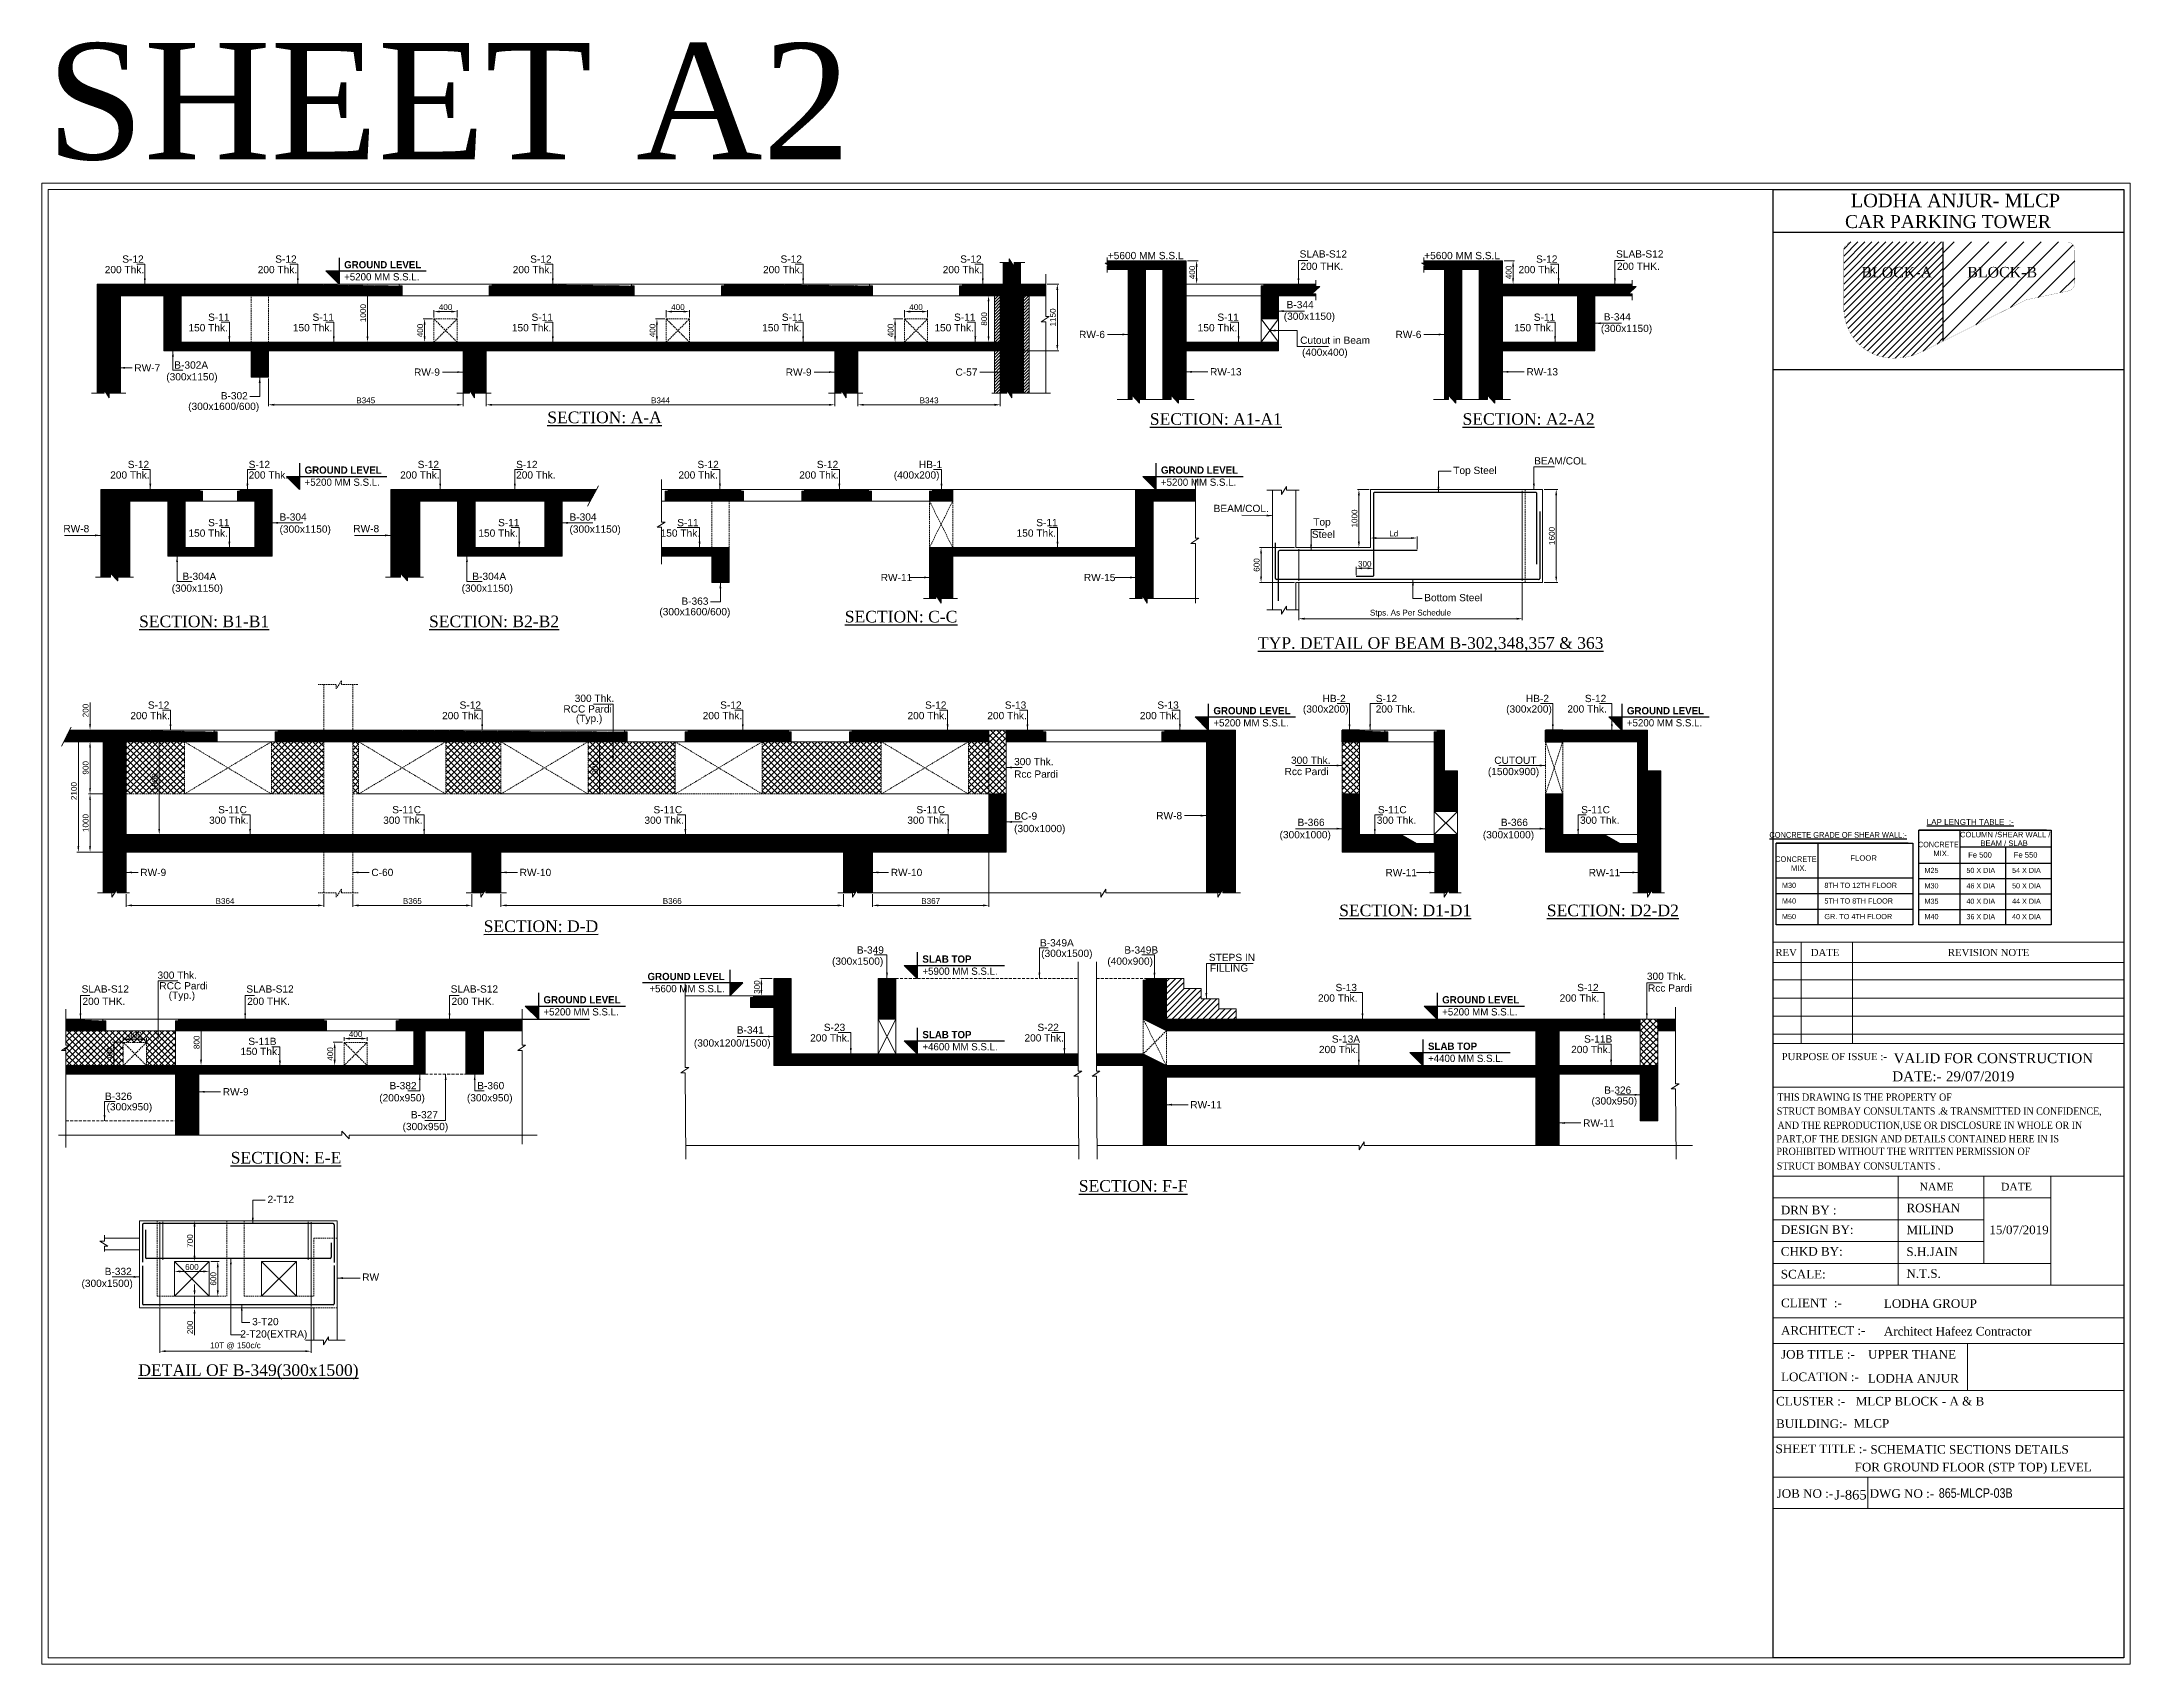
# Model space of a CAD drawing. Header units: millimetres. Extents: x -954 to 225541, y -300291 to -180647.
# Drawn here: x 154752 to 190711, y -232105 to -204183 of the extents above; entities that cross this region are included whole.
import ezdxf
from ezdxf.enums import TextEntityAlignment as Align

# ---------------------------------------------------------------- set-up
doc = ezdxf.new("R2010")
doc.units = ezdxf.units.MM
doc.header["$LTSCALE"] = 100
doc.header["$MEASUREMENT"] = 0
doc.header["$PDMODE"] = 3
for name, pattern in [('01_ALL FLOOR PLANS_190205$0$HIDDEN2', [0.1875, 0.125, -0.0625]), ('DASHED', [0.75, 0.5, -0.25]), ('HIDDEN', [0.375, 0.25, -0.125])]:
    doc.linetypes.add(name, pattern=pattern)
doc.layers.add('Col. sch.', color=4, linetype='Continuous')
doc.layers.add('SHEET', color=7, linetype='Continuous')
for name, color, linetype, lineweight in [('CONCRETE', 7, 'Continuous', 20), ('D-sheet', 42, 'Continuous', 13), ('DIM', 8, 'Continuous', 13), ('HATCH', 251, 'Continuous', 9), ('LINE- 1', 7, 'Continuous', 25), ('MAIN TEXT', 6, 'Continuous', 25), ('REINF', 4, 'Continuous', 30), ('S- LEVEL', 1, 'Continuous', 25), ('SHADE', 252, 'Continuous', 13), ('STPS.', 3, 'Continuous', 18), ('SUNK', 251, 'Continuous', 9), ('TEXT', 255, 'Continuous', 25)]:
    doc.layers.add(name, color=color, linetype=linetype, lineweight=lineweight)
doc.styles.add('03_ALL SECTIONS.$0$STD-125', font='', dxfattribs={"height": 250})
doc.styles.add('ARIAL', font='arial.ttf')
doc.styles.add('STYLE3', font='times.ttf', dxfattribs={"width": 0.8, "height": 12})
doc.styles.add('TIMES NEW ROMAN', font='times.ttf', dxfattribs={"width": 0.8, "height": 12})
doc.styles.get('03_ALL SECTIONS.$0$STD-125').set_extended_font_data('Century Gothic')
doc.dimstyles.new('50', dxfattribs={"dimscale": 50, "dimtxt": 2, "dimasz": 2, "dimexe": 0.5, "dimexo": 0.5, "dimgap": 0.5, "dimtad": 1, "dimdec": 0, "dimzin": 3, "dimdsep": 46, "dimtxsty": 'ARIAL', "dimcen": 0, "dimdle": 1, "dimclrd": 256, "dimclre": 256, "dimclrt": 7, "dimadec": 0, "dimazin": 0, "dimtfac": 1, "dimtdec": 0, "dimtmove": 0, "dimatfit": 3, "dimfxl": 0, "dimtolj": 1, "dimtzin": 0, "dimlwd": -1, "dimlwe": -1, "dimarcsym": 0})
pattern_1 = [(45, (83360.751, -36215.02), (-8.8388348, 8.8388348), [])]
pattern_2 = [(45, (82194.751, -35437.02), (-8.8388348, 8.8388348), [])]
pattern_3 = [(45, (74762.006, -39749.587), (-8.8388348, 8.8388348), [])]
pattern_4 = [(45, (82194.75, -40152.02), (-53.033009, 53.033009), []), (135, (82194.75, -40152.02), (-53.033009, -53.033009), [])]
pattern_5 = [(45, (82194.751, -40152.02), (-8.8388348, 8.8388348), [])]
pattern_6 = [(45, (76010.751, -36215.02), (-8.8388348, 8.8388348), [])]
pattern_7 = [(45, (73806.751, -30883.02), (-8.8388348, 8.8388348), [])]
pattern_8 = [(45, (51660.751, -48865.02), (-8.8388348, 8.8388348), [])]
pattern_9 = [(45, (81838.751, -36215.02), (-8.8388348, 8.8388348), [])]
pattern_10 = [(45, (76397.751, -36215.02), (-8.8388348, 8.8388348), [])]
pattern_11 = [(45, (81838.75, -36215.02), (-26.516504, 26.516504), [])]

msp = doc.modelspace()

# ---------------------------------------------------------------- texts
at = {"layer": 'Col. sch.', "style": 'ARIAL'}
for s, height, p in [('M25', 88.4, (187169.6, -218399.2)), ('50 X DIA', 88.4, (187891.3, -218399.3)), ('54 X DIA', 88.4, (188676.9, -218399.3)), ('M30', 89.49, (184714.6, -218655.4, 0)), ('M40', 89.49, (184714.6, -218923.8, 0)), ('5TH TO 8TH FLOOR', 89.489, (185445.2, -218923.9, 0)), ('8TH TO 12TH FLOOR', 89.489, (185445.2, -218655.5, 0)), ('M30', 88.4, (187169.6, -218664.4)), ('M35', 88.4, (187169.6, -218929.6)), ('46 X DIA', 88.4, (187891.3, -218664.4)), ('40 X DIA', 88.4, (187891.3, -218929.6)), ('44 X DIA', 88.4, (188676.9, -218929.6)), ('50 X DIA', 88.4, (188676.9, -218664.5)), ('M50', 89.49, (184714.5, -219192.3, 0)), ('GR. TO 4TH FLOOR', 89.489, (185445.2, -219192.4, 0)), ('M40', 88.4, (187169.6, -219194.7)), ('36 X DIA', 88.4, (187891.3, -219194.8)), ('40 X DIA', 88.4, (188676.8, -219194.8))]:
    msp.add_text(s, height=height, dxfattribs=at).set_placement(p, align=Align.TOP_LEFT)
at = {"layer": 'MAIN TEXT', "style": 'TIMES NEW ROMAN'}
for s, height, rotation, p in [('SHEET A2', 2000, 359.99642, (154832.1, -206205.3)), ('%%USECTION: A-A', 200, 0.00358, (163455.6, -210746.5, -0.9)), ('%%USECTION: A1-A1', 200, 0.00358, (173830.5, -210775, -0.9)), ('%%USECTION: A2-A2', 200, 0.00358, (179215.1, -210775, -0.9)), ('%%USECTION: B1-B1', 200, 0.00358, (156427.1, -214257.5, -0.9)), ('%%USECTION: B2-B2', 200, 0.00358, (161419.1, -214257.5, -0.9)), ('%%USECTION: C-C', 200, 0.00358, (168577.9, -214176.1, -0.9)), ('%%UTYP. DETAIL OF BEAM B-302,348,357 & 363', 200, 0.00358, (175692.5, -214629.6, -0.9)), ('%%USECTION: D-D', 200, 0.00358, (162360.6, -219503.5, -0.9)), ('%%USECTION: D1-D1', 200, 0.00358, (177090.6, -219231.5, -0.9)), ('%%USECTION: D2-D2', 200, 0.00358, (180665.6, -219231.5, -0.9)), ('%%USECTION: E-E', 200, 0.00358, (158004.1, -223487.5, -0.9)), ('%%USECTION: F-F', 200, 0.00358, (172606.9, -223973, -0.9)), ('%%UDETAIL OF B-349(300x1500)', 200, 0.00358, (156414.1, -227143.5, -0.9))]:
    msp.add_text(s, height=height, rotation=rotation, dxfattribs=at).set_placement(p)
at = {"layer": 'MAIN TEXT', "style": 'ARIAL', "width": 0.8}
for s, height, rotation, p in [('%%UCONCRETE GRADE OF SHEAR WALL:-', 100.228, 0.00359, (185680.7, -217831.6, 0)), ('CONCRETE', 94.91, 0.00359, (184954.9, -218248.8, 0)), ('CONCRETE', 93.75, 0.00358, (187407.1, -217997.6))]:
    msp.add_text(s, height=height, rotation=rotation, dxfattribs=at).set_placement(p, align=Align.MIDDLE)
at = {"layer": 'MAIN TEXT', "style": 'ARIAL'}
for s, height, rotation, p in [('%%ULAP LENGTH TABLE  :-', 99.003, 0.00358, (187956.7, -217609.7)), ('COLUMN /SHEAR WALL /', 93.753, 0.00358, (188558.4, -217824.7)), ('FLOOR', 94.91, 0.00359, (186120.9, -218230, 0)), ('MIX.', 93.75, 0.00358, (187455.9, -218151.2)), ('Fe 500', 93.75, 0.00358, (188124.7, -218176.3)), ('BEAM / SLAB', 93.753, 0.00358, (188539.7, -217973.2)), ('Fe 550', 93.75, 0.00358, (188910.2, -218176.2)), ('MIX.', 94.91, 0.00359, (185004.4, -218404.3, 0))]:
    msp.add_text(s, height=height, rotation=rotation, dxfattribs=at).set_placement(p, align=Align.MIDDLE)
at = {"layer": 'S- LEVEL', "ltscale": 1000, "char_height": 125, "width": 2696.454, "style": '03_ALL SECTIONS.$0$STD-125'}
for s, insert, attachment_point in [('{\\fCentury Gothic|b1|i0|c0|p34;\\C1;GROUND LEVEL\\P}+5200 MM S.S.L.{\\fCentury Gothic|b1|i0|c0|p34; \\P }', (159957.7, -207956.7), 1), ('{\\fCentury Gothic|b1|i0|c0|p34;\\C1;GROUND LEVEL\\P}+5200 MM S.S.L.{\\fCentury Gothic|b1|i0|c0|p34; \\P }', (159276.7, -211491.2), 1), ('{\\fCentury Gothic|b1|i0|c0|p34;\\C1;GROUND LEVEL\\P}+5200 MM S.S.L.{\\fCentury Gothic|b1|i0|c0|p34; \\P }', (174021.7, -211491.2), 1), ('{\\fCentury Gothic|b1|i0|c0|p34;\\C1;GROUND LEVEL\\P}+5200 MM S.S.L.{\\fCentury Gothic|b1|i0|c0|p34; \\P }', (174924.7, -215632.2), 1), ('{\\fCentury Gothic|b1|i0|c0|p34;\\C1;GROUND LEVEL\\P}+5200 MM S.S.L.{\\fCentury Gothic|b1|i0|c0|p34; \\P }', (182044.7, -215632.2), 1), ('{\\fCentury Gothic|b1|i0|c0|p34;\\C1;SLAB TOP\\P}+5900 MM S.S.L.{\\fCentury Gothic|b1|i0|c0|p34; \\P }', (169914.5, -219906.7), 1), ('{\\fCentury Gothic|b1|i0|c0|p34;\\C1;GROUND LEVEL\\P}+5600 MM S.S.L.{\\fCentury Gothic|b1|i0|c0|p34; \\P }', (166509.7, -220206.7), 3), ('{\\fCentury Gothic|b1|i0|c0|p34;\\C1;GROUND LEVEL\\P}+5200 MM S.S.L.{\\fCentury Gothic|b1|i0|c0|p34; \\P }', (163389.7, -220606.7), 1), ('{\\fCentury Gothic|b1|i0|c0|p34;\\C1;GROUND LEVEL\\P}+5200 MM S.S.L.{\\fCentury Gothic|b1|i0|c0|p34; \\P }', (178864.5, -220606.7), 1), ('{\\fCentury Gothic|b1|i0|c0|p34;\\C1;SLAB TOP\\P}+4600 MM S.S.L.{\\fCentury Gothic|b1|i0|c0|p34; \\P }', (169914.5, -221206.7), 1), ('{\\fCentury Gothic|b1|i0|c0|p34;\\C1;SLAB TOP\\P}+4400 MM S.S.L.{\\fCentury Gothic|b1|i0|c0|p34; \\P }', (178620.5, -221406.7), 1)]:
    msp.add_mtext(s, dxfattribs=dict(at, insert=insert, attachment_point=attachment_point))
at = {"layer": 'SHEET', "color": 2, "style": 'STYLE3'}
for s, height, p in [('LODHA ANJUR- MLCP', 232.125, (185899.2, -206798.5)), ('CAR PARKING TOWER', 222.397, (185800.3, -207165.7)), ('BLOCK-A', 181.33, (186082.3, -208057.2)), ('BLOCK-B', 181.33, (187905.2, -208057.2))]:
    msp.add_text(s, height=height, dxfattribs=at).set_placement(p, align=Align.TOP_LEFT)
at = {"layer": 'SHEET', "style": 'STYLE3'}
for s, height, p in [('REV', 122.32, (184601.7, -219916.8, 0)), ('DATE', 122.32, (185211.4, -219916.8, 0)), ('REVISION NOTE', 122.321, (187571.6, -219916.8, 0)), ('PURPOSE OF ISSUE :-', 122.321, (184709.6, -221708.2, 0)), ('NAME', 132.01, (187085, -223952)), ('DATE', 132.01, (188485.6, -223952)), ('DRN BY :', 148.51, (184695, -224363)), ('DESIGN BY:', 148.51, (184695, -224699.8)), ('CHKD BY:', 148.51, (184695, -225074.3)), ('SCALE:', 148.51, (184695, -225466.3)), ('CLIENT  :-', 148.51, (184698.6, -225961.8)), ('ARCHITECT :-', 148.512, (184698.6, -226434.6)), ('JOB TITLE :-', 148.512, (184698.6, -226845.6, 0)), ('LOCATION :-', 148.512, (184698.6, -227233.4, 0)), ('CLUSTER :-', 148.51, (184613.5, -227652, 0)), ('BUILDING:-', 148.51, (184613.5, -228039.8, 0)), ('SHEET TITLE :-', 148.512, (184604.1, -228472.2, 0)), ('JOB NO :-', 148.51, (184623.5, -229241, 0)), ('DWG NO :-', 148.51, (186224.9, -229241))]:
    msp.add_text(s, height=height, dxfattribs=at).set_placement(p)
at = {"layer": 'SHEET', "color": 6, "style": 'STYLE3'}
for s, height, p in [('VALID FOR CONSTRUCTION', 171.249, (186636.2, -221760.5)), ('DATE:- ', 171.25, (186613.8, -222073.3)), ('29/07/2019', 171.25, (187536.8, -222073.3))]:
    msp.add_text(s, height=height, dxfattribs=at).set_placement(p)
at = {"layer": 'SHEET', "color": 4}
for s, height, style, width, p in [('STRUCT BOMBAY CONSULTANTS .& TRANSMITTED IN CONFIDENCE,', 125.949, 'STYLE3', 0.9, (184625.6, -222648, 0)), ('THIS DRAWING IS THE PROPERTY OF ', 125.949, 'STYLE3', 0.9, (184638, -222408.4, 0)), ('AND THE REPRODUCTION,USE OR DISCLOSURE IN WHOLE OR IN', 125.949, 'STYLE3', 0.9, (184638, -222891.3, 0)), ('PART,OF THE DESIGN AND DETAILS CONTAINED HERE IN IS', 125.949, 'STYLE3', 0.9, (184619.3, -223123.5, 0)), ('PROHIBITED WITHOUT THE WRITTEN PERMISSION OF', 125.949, 'STYLE3', 0.9, (184619.3, -223340.8, 0)), ('STRUCT BOMBAY CONSULTANTS .', 125.949, 'STYLE3', 0.9, (184625.6, -223591.3, 0)), ('865-MLCP-03B', 165.013, 'ARIAL', 0.8, (187415, -229241))]:
    msp.add_text(s, height=height, dxfattribs=dict(at, style=style, width=width)).set_placement(p)
at = {"layer": 'SHEET', "color": 4, "style": 'STYLE3'}
for s, height, p in [('ROSHAN', 148.51, (186858.9, -224326)), ('MILIND', 148.51, (186859.7, -224703.8)), ('15/07/2019', 148.51, (188285.4, -224703.8)), ('S.H.JAIN', 148.51, (186857.3, -225079.7)), ('N.T.S.', 148.51, (186857.3, -225455.6)), ('LODHA GROUP', 148.512, (186469.6, -225971.9, 0)), ('Architect Hafeez Contractor', 148.512, (186469.6, -226448)), ('UPPER THANE', 148.512, (186198, -226845.6)), ('LODHA ANJUR', 148.512, (186195.9, -227258.1)), ('MLCP BLOCK - A & B', 148.512, (185985, -227652, 0)), ('MLCP', 148.51, (185950.2, -228034.2, 0)), ('SCHEMATIC SECTIONS DETAILS', 148.512, (186238.1, -228481.8, 0)), ('FOR GROUND FLOOR (STP TOP) LEVEL', 148.512, (185967.1, -228786.9, 0)), ('J-865', 165.01, (185618.1, -229270.6, 0))]:
    msp.add_text(s, height=height, dxfattribs=at).set_placement(p)
at = {"layer": 'TEXT', "style": 'ARIAL'}
for s, rotation, p in [('+5600 MM S.S.L', 360, (173106.2, -207924)), ('SLAB-S12', 360, (176410, -207896.6)), ('+5600 MM S.S.L', 360, (178554.8, -207924)), ('SLAB-S12', 360, (181858.5, -207896.6)), ('200 Thk.', 360, (155835.8, -208166)), ('S-12', 360, (156137.8, -207985)), ('200 Thk.', 360, (158469.8, -208166)), ('S-12', 360, (158771.8, -207985)), ('200 Thk.', 360, (162859.8, -208166)), ('S-12', 360, (163161.8, -207985)), ('200 Thk.', 360, (167169.8, -208166)), ('S-12', 360, (167471.8, -207985)), ('200 Thk.', 360, (170263.8, -208166)), ('S-12', 360, (170565.8, -207985)), ('200 THK.', 0, (176425, -208108.2, 389.1)), ('200 Thk.', 360, (180178.4, -208166)), ('S-12', 360, (180480.3, -207985)), ('200 THK.', 0, (181873.6, -208108.2, 389.1)), ('S-11', 360, (157615.9, -208985)), ('S-11', 360, (159413.6, -208985)), ('S-11', 360, (163184.6, -208985)), ('S-11', 360, (167494.6, -208985)), ('S-11', 360, (170459.9, -208985)), ('S-11', 360, (174993.3, -208985)), ('(300x1150)', 360, (176136.2, -208968)), ('B-344', 360, (176185.6, -208769)), ('S-11', 360, (180441.9, -208985)), ('B-344', 360, (181646.1, -208979)), ('150 Thk.', 360, (157277.2, -209166)), ('150 Thk.', 360, (159074.9, -209166)), ('150 Thk.', 360, (162845.9, -209166)), ('150 Thk.', 360, (167155.9, -209166)), ('150 Thk.', 360, (170121.2, -209166)), ('RW-6', 360, (172611.7, -209282.2)), ('150 Thk.', 360, (174654.6, -209166)), ('Cutout in Beam', 360, (176418.6, -209381)), ('RW-6', 360, (178060.2, -209282.2)), ('150 Thk.', 360, (180103.2, -209166)), ('(300x1150)', 360, (181596.8, -209178)), ('(400x400)', 360, (176451.2, -209588)), ('RW-7', 0, (156345.3, -209857)), ('(300x1150)', 0, (156895.5, -210010)), ('B-302A', 0, (157033.5, -209808)), ('RW-9', 360, (161161, -209930)), ('RW-9', 360, (167561, -209930)), ('C-57', 360, (170484, -209930)), ('RW-13', 360, (174866.7, -209924.8)), ('RW-13', 360, (180315.2, -209924.8)), ('B-302', 360, (157833.2, -210337)), ('(300x1600/600)', 360, (157272.2, -210519)), ('S-12', 360, (156231.7, -211519.6)), ('S-12', 0, (158313.7, -211519.6)), ('S-12', 360, (161223.7, -211519.6)), ('S-12', 0, (162918.7, -211519.6)), ('S-12', 360, (166040, -211519.6)), ('S-12', 360, (168096, -211519.6)), ('HB-1', 360, (169855, -211519.6)), ('BEAM/COL', 360, (180447.6, -211457.1)), ('200 Thk.', 360, (155929.8, -211700.6)), ('200 Thk.', 0, (158313.7, -211700.6)), ('200 Thk.', 360, (160921.8, -211700.6)), ('200 Thk.', 0, (162918.7, -211700.6)), ('200 Thk.', 360, (165713.1, -211700.6)), ('200 Thk.', 360, (167794.1, -211700.6)), ('(400x200)', 360, (169422.1, -211700.6)), ('Top Steel', 360, (179054.8, -211620.7)), ('BEAM/COL.', 360, (174928.6, -212276.1)), ('RW-8', 0, (155123.2, -212623.6)), ('S-11', 360, (157615.9, -212519.6)), ('(300x1150)', 0, (158846.2, -212631.8)), ('B-304', 0, (158846.2, -212423.8)), ('RW-8', 0, (160115.2, -212623.6)), ('S-11', 360, (162607.9, -212519.6)), ('(300x1150)', 0, (163838.2, -212631.8)), ('B-304', 0, (163838.2, -212423.8)), ('S-11', 360, (165692.9, -212519.6)), ('S-11', 360, (171874.9, -212519.6)), ('Top', 360, (176643.8, -212508.7)), ('150 Thk.', 360, (157277.2, -212700.6)), ('150 Thk.', 360, (162269.2, -212700.6)), ('150 Thk.', 360, (165407.2, -212700.6)), ('150 Thk.', 360, (171536.2, -212700.6)), ('Steel', 360, (176619.8, -212721.7)), ('(300x1150)', 360, (156988.8, -213648)), ('B-304A', 360, (157173.1, -213445)), ('(300x1150)', 360, (161980.8, -213648)), ('B-304A', 360, (162165.1, -213445)), ('RW-11', 360, (169196.3, -213464.6)), ('RW-15', 360, (172694.3, -213464.6)), ('(300x1600/600)', 360, (165385.4, -214053.6)), ('B-363', 360, (165764.8, -213871.6)), ('Bottom Steel', 360, (178554.8, -213810.7)), ('200 Thk.', 360, (156277.1, -215841.6)), ('S-12', 360, (156579, -215660.6)), ('200 Thk.', 360, (161644.1, -215841.6)), ('S-12', 360, (161946, -215660.6)), ('RCC Pardi', 360, (163732.1, -215726.6)), ('300 Thk.', 360, (163928, -215543.6)), ('200 Thk.', 360, (166131.1, -215841.6)), ('S-12', 360, (166433, -215660.6)), ('200 Thk.', 360, (169658.1, -215841.6)), ('S-12', 360, (169960, -215660.6)), ('200 Thk.', 360, (171032.1, -215841.6)), ('S-13', 360, (171334, -215660.6)), ('200 Thk.', 360, (173658.1, -215841.6)), ('S-13', 360, (173960, -215660.6)), ('(300x200)', 360, (176466.1, -215727.6)), ('HB-2', 360, (176805, -215546.6)), ('S-12', 0, (177720, -215546.6)), ('200 Thk.', 0, (177720, -215727.6)), ('(300x200)', 360, (179966.1, -215727.6)), ('HB-2', 360, (180305, -215546.6)), ('200 Thk.', 360, (181019.1, -215727.6)), ('S-12', 360, (181321, -215546.6)), ('(Typ.)', 360, (163948.1, -215889.6)), ('300 Thk.', 0, (171493.2, -216632.8)), ('Rcc Pardi', 0, (171493.2, -216847.8)), ('Rcc Pardi', 360, (176151.1, -216803.6)), ('300 Thk.', 360, (176261, -216609.6)), ('(1500x900)', 360, (179651.1, -216803.6)), ('CUTOUT', 360, (179761, -216609.6)), ('300 Thk.', 360, (157633.2, -217641.6)), ('S-11C', 360, (157788.9, -217460.6)), ('300 Thk.', 360, (160630.2, -217641.6)), ('S-11C', 360, (160785.9, -217460.6)), ('300 Thk.', 360, (165128.2, -217641.6)), ('S-11C', 360, (165283.9, -217460.6)), ('300 Thk.', 360, (169655.2, -217641.6)), ('S-11C', 360, (169810.9, -217460.6)), ('BC-9', 0, (171493.2, -217569.8)), ('RW-8', 360, (173940.1, -217563.6)), ('B-366', 360, (176374.2, -217679)), ('300 Thk.', 0, (177737.7, -217641.6)), ('S-11C', 0, (177757.7, -217460.6)), ('B-366', 360, (179874.2, -217679)), ('300 Thk.', 0, (181237.7, -217641.6)), ('S-11C', 0, (181257.7, -217460.6)), ('(300x1000)', 0, (171493.2, -217784.8)), ('(300x1000)', 360, (176064.2, -217891)), ('(300x1000)', 360, (179564.2, -217891)), ('RW-9', 0, (156448.2, -218540.6)), ('C-60', 0, (160426.2, -218540.6)), ('RW-10', 0, (162980.2, -218540.6)), ('RW-10', 0, (169369.2, -218540.6)), ('RW-11', 360, (177887, -218544)), ('RW-11', 360, (181387, -218544)), ('B-349A', 0, (171939.2, -219752)), ('(300x1500)', 0, (168357.6, -220067.5)), ('B-349', 0, (168786, -219875.5)), ('(300x1500)', 0, (171959.8, -219933)), ('(400x900)', 360, (173098.6, -220067.5)), ('B-349B', 0, (173391.5, -219875.5)), ('STEPS IN', 0, (174846.5, -220003.5)), ('FILLING', 360, (174864.6, -220185.5)), ('SLAB-S12', 360, (155437.5, -220546.6)), ('300 Thk.', 0, (156744.4, -220308.6)), ('RCC Pardi', 0, (156775.6, -220491.6)), ('SLAB-S12', 360, (158273.5, -220546.6)), ('SLAB-S12', 360, (161792.5, -220546.6)), ('S-13', 360, (177027.9, -220521)), ('S-12', 360, (181188.9, -220521)), ('300 Thk.', 0, (182388.8, -220327)), ('Rcc Pardi', 0, (182407.8, -220530)), ('200 THK.', 0, (155452.6, -220758.2, 389.1)), ('(Typ.)', 0, (156935.7, -220654.6)), ('200 THK.', 0, (158288.6, -220758.2, 389.1)), ('200 THK.', 0, (161807.6, -220758.2, 389.1)), ('200 Thk.', 360, (176725.9, -220702)), ('200 Thk.', 360, (180886.9, -220702)), ('B-341', 360, (166718.6, -221251.5)), ('S-23', 360, (168216.9, -221207)), ('S-22', 360, (171894.9, -221207)), ('150 Thk.', 360, (158172.8, -221621)), ('S-11B', 360, (158307.4, -221448)), ('(300x1200/1500)', 360, (165979.6, -221475.5)), ('200 Thk.', 360, (167981.9, -221388)), ('200 Thk.', 360, (171671.9, -221388)), ('200 Thk.', 360, (176741.9, -221588)), ('S-13A', 360, (176964.9, -221407)), ('200 Thk.', 360, (181084.9, -221588)), ('S-11B', 360, (181307.9, -221407)), ('RW-9', 360, (157867.4, -222314.8)), ('B-382', 360, (160739.1, -222210)), ('B-360', 360, (162249.1, -222210)), ('B-326', 360, (181653.5, -222286.5)), ('B-326', 360, (155840.4, -222392.6)), ('(300x950)', 360, (155867, -222573.6)), ('(200x950)', 360, (160561.8, -222419)), ('B-327', 360, (161107.4, -222709.6)), ('(300x950)', 360, (162071.8, -222419)), ('RW-11', 0, (174527, -222538)), ('(300x950)', 360, (181435.1, -222472.5)), ('(300x950)', 360, (160964, -222913.6)), ('RW-11', 0, (181290, -222853)), ('2-T12', 360, (158639, -224167.6)), ('B-332', 360, (155835, -225407.6)), ('RW', 360, (160269, -225504.6)), ('(300x1500)', 360, (155436, -225611.6)), ('3-T20', 360, (158374, -226270.6)), ('2-T20(EXTRA)', 360, (158170, -226482.6))]:
    msp.add_text(s, height=125, rotation=rotation, dxfattribs=at).set_placement(p)

# ---------------------------------------------------------------- blocks, each defined once
blk = doc.blocks.new('*D21')
at = {"layer": 'Defpoints', "color": 0, "transparency": 16777216}
for p in [(170005, -208826), (169605, -208952), (170005, -208952)]:
    blk.add_point(p, dxfattribs=at)
at = {"layer": 'DIM', "transparency": 16777216}
for p, q in [((169605, -208927), (169605, -208801)), ((169705, -208826), (169905, -208826)), ((170005, -208927), (170005, -208801))]:
    blk.add_line(p, q, dxfattribs=at)
for points in [[(169705, -208809), (169705, -208843), (169605, -208826)], [(169905, -208809), (169905, -208843), (170005, -208826)]]:
    blk.add_solid(points, dxfattribs=at)
at = {"layer": 'DIM', "color": 7, "transparency": 16777216, "insert": (169805, -208750), "char_height": 100, "attachment_point": 5, "style": 'ARIAL'}
blk.add_mtext('\\A1;400', dxfattribs=at)
blk = doc.blocks.new('*D22')
at = {"layer": 'Defpoints', "color": 0, "transparency": 16777216}
for p in [(169605, -208952), (169444, -209352), (169605, -209352)]:
    blk.add_point(p, dxfattribs=at)
at = {"layer": 'DIM', "transparency": 16777216}
for p, q in [((169580, -208952), (169419, -208952)), ((169444, -209052), (169444, -209252)), ((169580, -209352), (169419, -209352))]:
    blk.add_line(p, q, dxfattribs=at)
for points in [[(169427, -209052), (169460, -209052), (169444, -208952)], [(169427, -209252), (169460, -209252), (169444, -209352)]]:
    blk.add_solid(points, dxfattribs=at)
at = {"layer": 'DIM', "color": 7, "transparency": 16777216, "insert": (169368, -209152), "char_height": 100, "attachment_point": 5, "rotation": 90, "style": 'ARIAL'}
blk.add_mtext('\\A1;400', dxfattribs=at)
blk = doc.blocks.new('*D23')
at = {"layer": 'Defpoints', "color": 0, "transparency": 16777216}
for p in [(165905, -208826), (165505, -208952), (165905, -208952)]:
    blk.add_point(p, dxfattribs=at)
at = {"layer": 'DIM', "transparency": 16777216}
for p, q in [((165505, -208927), (165505, -208801)), ((165605, -208826), (165805, -208826)), ((165905, -208927), (165905, -208801))]:
    blk.add_line(p, q, dxfattribs=at)
for points in [[(165605, -208809), (165605, -208843), (165505, -208826)], [(165805, -208809), (165805, -208843), (165905, -208826)]]:
    blk.add_solid(points, dxfattribs=at)
at = {"layer": 'DIM', "color": 7, "transparency": 16777216, "insert": (165705, -208750), "char_height": 100, "attachment_point": 5, "style": 'ARIAL'}
blk.add_mtext('\\A1;400', dxfattribs=at)
blk = doc.blocks.new('*D24')
at = {"layer": 'Defpoints', "color": 0, "transparency": 16777216}
for p in [(165505, -208952), (165344, -209352), (165505, -209352)]:
    blk.add_point(p, dxfattribs=at)
at = {"layer": 'DIM', "transparency": 16777216}
for p, q in [((165480, -208952), (165319, -208952)), ((165344, -209052), (165344, -209252)), ((165480, -209352), (165319, -209352))]:
    blk.add_line(p, q, dxfattribs=at)
for points in [[(165327, -209052), (165360, -209052), (165344, -208952)], [(165327, -209252), (165360, -209252), (165344, -209352)]]:
    blk.add_solid(points, dxfattribs=at)
at = {"layer": 'DIM', "color": 7, "transparency": 16777216, "insert": (165268, -209152), "char_height": 100, "attachment_point": 5, "rotation": 90, "style": 'ARIAL'}
blk.add_mtext('\\A1;400', dxfattribs=at)
blk = doc.blocks.new('*D25')
at = {"layer": 'Defpoints', "color": 0, "transparency": 16777216}
for p in [(161905, -208826), (161505, -208952), (161905, -208952)]:
    blk.add_point(p, dxfattribs=at)
at = {"layer": 'DIM', "transparency": 16777216}
for p, q in [((161505, -208927), (161505, -208801)), ((161605, -208826), (161805, -208826)), ((161905, -208927), (161905, -208801))]:
    blk.add_line(p, q, dxfattribs=at)
for points in [[(161605, -208809), (161605, -208843), (161505, -208826)], [(161805, -208809), (161805, -208843), (161905, -208826)]]:
    blk.add_solid(points, dxfattribs=at)
at = {"layer": 'DIM', "color": 7, "transparency": 16777216, "insert": (161705, -208750), "char_height": 100, "attachment_point": 5, "style": 'ARIAL'}
blk.add_mtext('\\A1;400', dxfattribs=at)
blk = doc.blocks.new('*D26')
at = {"layer": 'Defpoints', "color": 0, "transparency": 16777216}
for p in [(161505, -208952), (161344, -209352), (161505, -209352)]:
    blk.add_point(p, dxfattribs=at)
at = {"layer": 'DIM', "transparency": 16777216}
for p, q in [((161480, -208952), (161319, -208952)), ((161344, -209052), (161344, -209252)), ((161480, -209352), (161319, -209352))]:
    blk.add_line(p, q, dxfattribs=at)
for points in [[(161327, -209052), (161360, -209052), (161344, -208952)], [(161327, -209252), (161360, -209252), (161344, -209352)]]:
    blk.add_solid(points, dxfattribs=at)
at = {"layer": 'DIM', "color": 7, "transparency": 16777216, "insert": (161268, -209152), "char_height": 100, "attachment_point": 5, "rotation": 90, "style": 'ARIAL'}
blk.add_mtext('\\A1;400', dxfattribs=at)
blk = doc.blocks.new('*D27')
at = {"layer": 'Defpoints', "color": 0, "transparency": 16777216}
for p in [(172037, -208352), (171255, -209502), (172238, -209502)]:
    blk.add_point(p, dxfattribs=at)
at = {"layer": 'DIM', "transparency": 16777216}
for p, q in [((172062, -208352), (172263, -208352)), ((172238, -208452), (172238, -209402)), ((171280, -209502), (172263, -209502))]:
    blk.add_line(p, q, dxfattribs=at)
for points in [[(172221, -208452), (172254, -208452), (172238, -208352)], [(172221, -209402), (172254, -209402), (172238, -209502)]]:
    blk.add_solid(points, dxfattribs=at)
at = {"layer": 'DIM', "color": 7, "transparency": 16777216, "insert": (172162, -208927), "char_height": 100, "attachment_point": 5, "rotation": 90, "style": 'ARIAL'}
blk.add_mtext('\\A1;1150', dxfattribs=at)
blk = doc.blocks.new('*D28')
at = {"layer": 'Defpoints', "color": 0, "transparency": 16777216}
for p in [(171255, -208552), (171054, -209352), (171255, -209352)]:
    blk.add_point(p, dxfattribs=at)
at = {"layer": 'DIM', "transparency": 16777216}
for p, q in [((171230, -208552), (171029, -208552)), ((171054, -208652), (171054, -209252)), ((171230, -209352), (171029, -209352))]:
    blk.add_line(p, q, dxfattribs=at)
for points in [[(171037, -208652), (171070, -208652), (171054, -208552)], [(171037, -209252), (171070, -209252), (171054, -209352)]]:
    blk.add_solid(points, dxfattribs=at)
at = {"layer": 'DIM', "color": 7, "transparency": 16777216, "insert": (170978, -208952), "char_height": 100, "attachment_point": 5, "rotation": 90, "style": 'ARIAL'}
blk.add_mtext('\\A1;800', dxfattribs=at)
blk = doc.blocks.new('*D29')
at = {"layer": 'Defpoints', "color": 0, "transparency": 16777216}
for p in [(164157, -216228), (164357, -216228), (164157, -217128)]:
    blk.add_point(p, dxfattribs=at)
at = {"layer": 'DIM', "transparency": 16777216}
for p, q in [((164182, -216228), (164382, -216228)), ((164357, -217028), (164357, -216328)), ((164182, -217128), (164382, -217128))]:
    blk.add_line(p, q, dxfattribs=at)
for points in [[(164340, -216328), (164373, -216328), (164357, -216228)], [(164340, -217028), (164373, -217028), (164357, -217128)]]:
    blk.add_solid(points, dxfattribs=at)
at = {"layer": 'DIM', "color": 7, "transparency": 16777216, "insert": (164281, -216678), "char_height": 100, "attachment_point": 5, "rotation": 90, "style": 'ARIAL'}
blk.add_mtext('\\A1;900', dxfattribs=at)
blk = doc.blocks.new('*D30')
at = {"layer": 'Defpoints', "color": 0, "transparency": 16777216}
for p in [(155807, -216028), (155382, -218128), (156207, -218128)]:
    blk.add_point(p, dxfattribs=at)
at = {"layer": 'DIM', "transparency": 16777216}
for p, q in [((155782, -216028), (155357, -216028)), ((155382, -216128), (155382, -218028)), ((156182, -218128), (155357, -218128))]:
    blk.add_line(p, q, dxfattribs=at)
for points in [[(155365, -216128), (155398, -216128), (155382, -216028)], [(155365, -218028), (155398, -218028), (155382, -218128)]]:
    blk.add_solid(points, dxfattribs=at)
at = {"layer": 'DIM', "color": 7, "transparency": 16777216, "insert": (155306, -217078), "char_height": 100, "attachment_point": 5, "rotation": 90, "style": 'ARIAL'}
blk.add_mtext('\\A1;2100', dxfattribs=at)
blk = doc.blocks.new('*D31')
at = {"layer": 'Defpoints', "color": 0, "transparency": 16777216}
for p in [(156207, -217128), (155583, -218128), (156207, -218128)]:
    blk.add_point(p, dxfattribs=at)
at = {"layer": 'DIM', "transparency": 16777216}
for p, q in [((156182, -217128), (155558, -217128)), ((155583, -217228), (155583, -218028)), ((156182, -218128), (155558, -218128))]:
    blk.add_line(p, q, dxfattribs=at)
for points in [[(155566, -217228), (155599, -217228), (155583, -217128)], [(155566, -218028), (155599, -218028), (155583, -218128)]]:
    blk.add_solid(points, dxfattribs=at)
at = {"layer": 'DIM', "color": 7, "transparency": 16777216, "insert": (155507, -217628), "char_height": 100, "attachment_point": 5, "rotation": 90, "style": 'ARIAL'}
blk.add_mtext('\\A1;1000', dxfattribs=at)
blk = doc.blocks.new('*D32')
at = {"layer": 'Defpoints', "color": 0, "transparency": 16777216}
for p in [(155583, -216228), (156207, -216228), (155807, -217128)]:
    blk.add_point(p, dxfattribs=at)
at = {"layer": 'DIM', "transparency": 16777216}
for p, q in [((156182, -216228), (155558, -216228)), ((155583, -217028), (155583, -216328)), ((155782, -217128), (155558, -217128))]:
    blk.add_line(p, q, dxfattribs=at)
for points in [[(155566, -216328), (155599, -216328), (155583, -216228)], [(155566, -217028), (155599, -217028), (155583, -217128)]]:
    blk.add_solid(points, dxfattribs=at)
at = {"layer": 'DIM', "color": 7, "transparency": 16777216, "insert": (155507, -216678), "char_height": 100, "attachment_point": 5, "rotation": 90, "style": 'ARIAL'}
blk.add_mtext('\\A1;900', dxfattribs=at)
blk = doc.blocks.new('*D33')
at = {"layer": 'Defpoints', "color": 0, "transparency": 16777216}
for p in [(155583, -216028), (155807, -216028), (155807, -216228)]:
    blk.add_point(p, dxfattribs=at)
at = {"layer": 'DIM', "transparency": 16777216}
for p, q in [((155583, -215928), (155583, -215556)), ((155782, -216028), (155558, -216028)), ((155583, -216228), (155583, -216028)), ((155782, -216228), (155558, -216228)), ((155583, -216328), (155583, -216428))]:
    blk.add_line(p, q, dxfattribs=at)
for points in [[(155566, -215928), (155599, -215928), (155583, -216028)], [(155566, -216328), (155599, -216328), (155583, -216228)]]:
    blk.add_solid(points, dxfattribs=at)
at = {"layer": 'DIM', "color": 7, "transparency": 16777216, "insert": (155507, -215692), "char_height": 100, "attachment_point": 5, "rotation": 90, "style": 'ARIAL'}
blk.add_mtext('\\A1;200', dxfattribs=at)
blk = doc.blocks.new('*D34')
at = {"layer": 'Defpoints', "color": 0, "transparency": 16777216}
for p in [(156207, -218828), (159607, -218828), (159607, -219046)]:
    blk.add_point(p, dxfattribs=at)
at = {"layer": 'DIM', "transparency": 16777216}
for p, q in [((156207, -218853), (156207, -219071)), ((159607, -218853), (159607, -219071)), ((156307, -219046), (159507, -219046))]:
    blk.add_line(p, q, dxfattribs=at)
for points in [[(156307, -219029), (156307, -219063), (156207, -219046)], [(159507, -219029), (159507, -219063), (159607, -219046)]]:
    blk.add_solid(points, dxfattribs=at)
at = {"layer": 'DIM', "color": 7, "transparency": 16777216, "insert": (157907, -218970), "char_height": 100, "attachment_point": 5, "style": 'ARIAL'}
blk.add_mtext('\\A1;B364', dxfattribs=at)
blk = doc.blocks.new('*D35')
at = {"layer": 'Defpoints', "color": 0, "transparency": 16777216}
for p in [(160107, -218828), (162157, -218828), (162157, -219046)]:
    blk.add_point(p, dxfattribs=at)
at = {"layer": 'DIM', "transparency": 16777216}
for p, q in [((160107, -218853), (160107, -219071)), ((162157, -218853), (162157, -219071)), ((160207, -219046), (162057, -219046))]:
    blk.add_line(p, q, dxfattribs=at)
for points in [[(160207, -219029), (160207, -219063), (160107, -219046)], [(162057, -219029), (162057, -219063), (162157, -219046)]]:
    blk.add_solid(points, dxfattribs=at)
at = {"layer": 'DIM', "color": 7, "transparency": 16777216, "insert": (161132, -218970), "char_height": 100, "attachment_point": 5, "style": 'ARIAL'}
blk.add_mtext('\\A1;B365', dxfattribs=at)
blk = doc.blocks.new('*D36')
at = {"layer": 'Defpoints', "color": 0, "transparency": 16777216}
for p in [(162657, -218828), (168557, -218828), (168557, -219046)]:
    blk.add_point(p, dxfattribs=at)
at = {"layer": 'DIM', "transparency": 16777216}
for p, q in [((162657, -218853), (162657, -219071)), ((168557, -218853), (168557, -219071)), ((162757, -219046), (168457, -219046))]:
    blk.add_line(p, q, dxfattribs=at)
for points in [[(162757, -219029), (162757, -219063), (162657, -219046)], [(168457, -219029), (168457, -219063), (168557, -219046)]]:
    blk.add_solid(points, dxfattribs=at)
at = {"layer": 'DIM', "color": 7, "transparency": 16777216, "insert": (165607, -218970), "char_height": 100, "attachment_point": 5, "style": 'ARIAL'}
blk.add_mtext('\\A1;B366', dxfattribs=at)
blk = doc.blocks.new('*D37')
at = {"layer": 'Defpoints', "color": 0, "transparency": 16777216}
for p in [(171057, -217828), (169057, -218828), (171057, -219046)]:
    blk.add_point(p, dxfattribs=at)
at = {"layer": 'DIM', "transparency": 16777216}
for p, q in [((171057, -217853), (171057, -219071)), ((169057, -218853), (169057, -219071)), ((169157, -219046), (170957, -219046))]:
    blk.add_line(p, q, dxfattribs=at)
for points in [[(169157, -219029), (169157, -219063), (169057, -219046)], [(170957, -219029), (170957, -219063), (171057, -219046)]]:
    blk.add_solid(points, dxfattribs=at)
at = {"layer": 'DIM', "color": 7, "transparency": 16777216, "insert": (170057, -218970), "char_height": 100, "attachment_point": 5, "style": 'ARIAL'}
blk.add_mtext('\\A1;B367', dxfattribs=at)
blk = doc.blocks.new('*D38')
at = {"layer": 'Defpoints', "color": 0, "transparency": 16777216}
for p in [(158655, -209952), (162005, -209952), (162005, -210430)]:
    blk.add_point(p, dxfattribs=at)
at = {"layer": 'DIM', "transparency": 16777216}
for p, q in [((158655, -209977), (158655, -210455)), ((162005, -209977), (162005, -210455)), ((158755, -210430), (161905, -210430))]:
    blk.add_line(p, q, dxfattribs=at)
for points in [[(158755, -210413), (158755, -210447), (158655, -210430)], [(161905, -210413), (161905, -210447), (162005, -210430)]]:
    blk.add_solid(points, dxfattribs=at)
at = {"layer": 'DIM', "color": 7, "transparency": 16777216, "insert": (160330, -210354), "char_height": 100, "attachment_point": 5, "style": 'ARIAL'}
blk.add_mtext('\\A1;B345', dxfattribs=at)
blk = doc.blocks.new('*D39')
at = {"layer": 'Defpoints', "color": 0, "transparency": 16777216}
for p in [(162405, -209952), (168405, -209952), (168405, -210430)]:
    blk.add_point(p, dxfattribs=at)
at = {"layer": 'DIM', "transparency": 16777216}
for p, q in [((162405, -209977), (162405, -210455)), ((168405, -209977), (168405, -210455)), ((162505, -210430), (168305, -210430))]:
    blk.add_line(p, q, dxfattribs=at)
for points in [[(162505, -210413), (162505, -210447), (162405, -210430)], [(168305, -210413), (168305, -210447), (168405, -210430)]]:
    blk.add_solid(points, dxfattribs=at)
at = {"layer": 'DIM', "color": 7, "transparency": 16777216, "insert": (165405, -210354), "char_height": 100, "attachment_point": 5, "style": 'ARIAL'}
blk.add_mtext('\\A1;B344', dxfattribs=at)
blk = doc.blocks.new('*D40')
at = {"layer": 'Defpoints', "color": 0, "transparency": 16777216}
for p in [(168805, -209952), (171255, -209952), (171255, -210430)]:
    blk.add_point(p, dxfattribs=at)
at = {"layer": 'DIM', "transparency": 16777216}
for p, q in [((168805, -209977), (168805, -210455)), ((171255, -209977), (171255, -210455)), ((168905, -210430), (171155, -210430))]:
    blk.add_line(p, q, dxfattribs=at)
for points in [[(168905, -210413), (168905, -210447), (168805, -210430)], [(171155, -210413), (171155, -210447), (171255, -210430)]]:
    blk.add_solid(points, dxfattribs=at)
at = {"layer": 'DIM', "color": 7, "transparency": 16777216, "insert": (170030, -210354), "char_height": 100, "attachment_point": 5, "style": 'ARIAL'}
blk.add_mtext('\\A1;B343', dxfattribs=at)
blk = doc.blocks.new('*D41')
at = {"layer": 'Defpoints', "color": 0, "transparency": 16777216}
for p in [(179904, -207952), (180085, -207952), (179904, -208352)]:
    blk.add_point(p, dxfattribs=at)
at = {"layer": 'DIM', "transparency": 16777216}
for p, q in [((179929, -207952), (180110, -207952)), ((180085, -208252), (180085, -208052)), ((179929, -208352), (180110, -208352))]:
    blk.add_line(p, q, dxfattribs=at)
for points in [[(180068, -208052), (180101, -208052), (180085, -207952)], [(180068, -208252), (180101, -208252), (180085, -208352)]]:
    blk.add_solid(points, dxfattribs=at)
at = {"layer": 'DIM', "color": 7, "transparency": 16777216, "insert": (180009, -208152), "char_height": 100, "attachment_point": 5, "rotation": 90, "style": 'ARIAL'}
blk.add_mtext('\\A1;400', dxfattribs=at)
blk = doc.blocks.new('*D42')
at = {"layer": 'Defpoints', "color": 0, "transparency": 16777216}
for p in [(174455, -207952), (174636, -207952), (174455, -208352)]:
    blk.add_point(p, dxfattribs=at)
at = {"layer": 'DIM', "transparency": 16777216}
for p, q in [((174480, -207952), (174661, -207952)), ((174636, -208252), (174636, -208052)), ((174480, -208352), (174661, -208352))]:
    blk.add_line(p, q, dxfattribs=at)
for points in [[(174620, -208052), (174653, -208052), (174636, -207952)], [(174620, -208252), (174653, -208252), (174636, -208352)]]:
    blk.add_solid(points, dxfattribs=at)
at = {"layer": 'DIM', "color": 7, "transparency": 16777216, "insert": (174560, -208152), "char_height": 100, "attachment_point": 5, "rotation": 90, "style": 'ARIAL'}
blk.add_mtext('\\A1;400', dxfattribs=at)
blk = doc.blocks.new('*D43')
at = {"layer": 'Defpoints', "color": 0, "transparency": 16777216}
for p in [(176394, -213462), (180244, -213462), (180244, -214112)]:
    blk.add_point(p, dxfattribs=at)
at = {"layer": 'DIM', "transparency": 16777216}
for p, q in [((176394, -213487), (176394, -214137)), ((180244, -213487), (180244, -214137)), ((176494, -214112), (180144, -214112))]:
    blk.add_line(p, q, dxfattribs=at)
for points in [[(176494, -214095), (176494, -214129), (176394, -214112)], [(180144, -214095), (180144, -214129), (180244, -214112)]]:
    blk.add_solid(points, dxfattribs=at)
at = {"layer": 'DIM', "color": 7, "transparency": 16777216, "insert": (178319, -214022), "char_height": 100, "attachment_point": 5, "style": 'ARIAL'}
blk.add_mtext('\\A1;Stps. As Per Schedule', dxfattribs=at)
blk = doc.blocks.new('*D44')
at = {"layer": 'Defpoints', "color": 0, "transparency": 16777216}
for p in [(178431, -212723), (177631, -212887), (178431, -212937)]:
    blk.add_point(p, dxfattribs=at)
at = {"layer": 'DIM', "transparency": 16777216}
for p, q in [((177631, -212862), (177631, -212698)), ((177731, -212723), (178331, -212723)), ((178431, -212912), (178431, -212698))]:
    blk.add_line(p, q, dxfattribs=at)
for points in [[(177731, -212706), (177731, -212740), (177631, -212723)], [(178331, -212706), (178331, -212740), (178431, -212723)]]:
    blk.add_solid(points, dxfattribs=at)
at = {"layer": 'DIM', "color": 7, "transparency": 16777216, "insert": (178031, -212647), "char_height": 100, "attachment_point": 5, "style": 'ARIAL'}
blk.add_mtext('\\A1;Ld', dxfattribs=at)
blk = doc.blocks.new('*D45')
at = {"layer": 'Defpoints', "color": 0, "transparency": 16777216}
for p in [(180594, -211887), (180828, -211887), (180594, -213487)]:
    blk.add_point(p, dxfattribs=at)
at = {"layer": 'DIM', "transparency": 16777216}
for p, q in [((180619, -211887), (180853, -211887)), ((180828, -213387), (180828, -211987)), ((180619, -213487), (180853, -213487))]:
    blk.add_line(p, q, dxfattribs=at)
for points in [[(180811, -211987), (180844, -211987), (180828, -211887)], [(180811, -213387), (180844, -213387), (180828, -213487)]]:
    blk.add_solid(points, dxfattribs=at)
at = {"layer": 'DIM', "color": 7, "transparency": 16777216, "insert": (180752, -212687), "char_height": 100, "attachment_point": 5, "rotation": 90, "style": 'ARIAL'}
blk.add_mtext('\\A1;1600', dxfattribs=at)
blk = doc.blocks.new('*D46')
at = {"layer": 'Defpoints', "color": 0, "transparency": 16777216}
for p in [(177631, -211887), (177431, -212887), (177631, -212887)]:
    blk.add_point(p, dxfattribs=at)
at = {"layer": 'DIM', "transparency": 16777216}
for p, q in [((177606, -211887), (177406, -211887)), ((177431, -211987), (177431, -212787)), ((177606, -212887), (177406, -212887))]:
    blk.add_line(p, q, dxfattribs=at)
for points in [[(177414, -211987), (177447, -211987), (177431, -211887)], [(177414, -212787), (177447, -212787), (177431, -212887)]]:
    blk.add_solid(points, dxfattribs=at)
at = {"layer": 'DIM', "color": 7, "transparency": 16777216, "insert": (177355, -212387), "char_height": 100, "attachment_point": 5, "rotation": 90, "style": 'ARIAL'}
blk.add_mtext('\\A1;1000', dxfattribs=at)
blk = doc.blocks.new('*D47')
at = {"layer": 'Defpoints', "color": 0, "transparency": 16777216}
for p in [(176344, -212887), (175746, -213487), (176344, -213487)]:
    blk.add_point(p, dxfattribs=at)
at = {"layer": 'DIM', "transparency": 16777216}
for p, q in [((176319, -212887), (175721, -212887)), ((175746, -212987), (175746, -213387)), ((176319, -213487), (175721, -213487))]:
    blk.add_line(p, q, dxfattribs=at)
for points in [[(175729, -212987), (175762, -212987), (175746, -212887)], [(175729, -213387), (175762, -213387), (175746, -213487)]]:
    blk.add_solid(points, dxfattribs=at)
at = {"layer": 'DIM', "color": 7, "transparency": 16777216, "insert": (175670, -213187), "char_height": 100, "attachment_point": 5, "rotation": 90, "style": 'ARIAL'}
blk.add_mtext('\\A1;600', dxfattribs=at)
blk = doc.blocks.new('*D48')
at = {"layer": 'Defpoints', "color": 0, "transparency": 16777216}
for p in [(177381, -213244), (177381, -213385), (177681, -213365)]:
    blk.add_point(p, dxfattribs=at)
at = {"layer": 'DIM', "transparency": 16777216}
for p, q in [((177381, -213360), (177381, -213219)), ((177681, -213340), (177681, -213219)), ((177581, -213244), (177481, -213244))]:
    blk.add_line(p, q, dxfattribs=at)
for points in [[(177481, -213227), (177481, -213261), (177381, -213244)], [(177581, -213227), (177581, -213261), (177681, -213244)]]:
    blk.add_solid(points, dxfattribs=at)
at = {"layer": 'DIM', "color": 7, "transparency": 16777216, "insert": (177531, -213168), "char_height": 100, "attachment_point": 5, "style": 'ARIAL'}
blk.add_mtext('\\A1;300', dxfattribs=at)
blk = doc.blocks.new('*D50')
at = {"layer": 'Defpoints', "color": 0, "transparency": 16777216}
for p in [(156156, -221402), (156556, -221349), (156556, -221402)]:
    blk.add_point(p, dxfattribs=at)
at = {"layer": 'DIM', "transparency": 16777216}
for p, q in [((156156, -221377), (156156, -221324)), ((156256, -221349), (156456, -221349)), ((156556, -221377), (156556, -221324))]:
    blk.add_line(p, q, dxfattribs=at)
for points in [[(156256, -221332), (156256, -221366), (156156, -221349)], [(156456, -221332), (156456, -221366), (156556, -221349)]]:
    blk.add_solid(points, dxfattribs=at)
at = {"layer": 'DIM', "color": 7, "transparency": 16777216, "insert": (156356, -221273), "char_height": 100, "attachment_point": 5, "style": 'ARIAL'}
blk.add_mtext('\\A1;400', dxfattribs=at)
blk = doc.blocks.new('*D49')
at = {"layer": 'Defpoints', "color": 0, "transparency": 16777216}
for p in [(156156, -221402), (155995, -221802), (156156, -221802)]:
    blk.add_point(p, dxfattribs=at)
at = {"layer": 'DIM', "transparency": 16777216}
for p, q in [((156131, -221402), (155970, -221402)), ((155995, -221502), (155995, -221702)), ((156131, -221802), (155970, -221802))]:
    blk.add_line(p, q, dxfattribs=at)
for points in [[(155978, -221502), (156012, -221502), (155995, -221402)], [(155978, -221702), (156012, -221702), (155995, -221802)]]:
    blk.add_solid(points, dxfattribs=at)
at = {"layer": 'DIM', "color": 7, "transparency": 16777216, "insert": (155919, -221602), "char_height": 100, "attachment_point": 5, "rotation": 90, "style": 'ARIAL'}
blk.add_mtext('\\A1;400', dxfattribs=at)
blk = doc.blocks.new('*D51')
at = {"layer": 'Defpoints', "color": 0, "transparency": 16777216}
for p in [(159956, -221402), (160356, -221337), (160356, -221402)]:
    blk.add_point(p, dxfattribs=at)
at = {"layer": 'DIM', "transparency": 16777216}
for p, q in [((159956, -221377), (159956, -221312)), ((160056, -221337), (160256, -221337)), ((160356, -221377), (160356, -221312))]:
    blk.add_line(p, q, dxfattribs=at)
for points in [[(160056, -221320), (160056, -221354), (159956, -221337)], [(160256, -221320), (160256, -221354), (160356, -221337)]]:
    blk.add_solid(points, dxfattribs=at)
at = {"layer": 'DIM', "color": 7, "transparency": 16777216, "insert": (160156, -221261), "char_height": 100, "attachment_point": 5, "style": 'ARIAL'}
blk.add_mtext('\\A1;400', dxfattribs=at)
blk = doc.blocks.new('*D52')
at = {"layer": 'Defpoints', "color": 0, "transparency": 16777216}
for p in [(159956, -221402), (159795, -221802), (159956, -221802)]:
    blk.add_point(p, dxfattribs=at)
at = {"layer": 'DIM', "transparency": 16777216}
for p, q in [((159931, -221402), (159770, -221402)), ((159795, -221502), (159795, -221702)), ((159931, -221802), (159770, -221802))]:
    blk.add_line(p, q, dxfattribs=at)
for points in [[(159778, -221502), (159812, -221502), (159795, -221402)], [(159778, -221702), (159812, -221702), (159795, -221802)]]:
    blk.add_solid(points, dxfattribs=at)
at = {"layer": 'DIM', "color": 7, "transparency": 16777216, "insert": (159719, -221602), "char_height": 100, "attachment_point": 5, "rotation": 90, "style": 'ARIAL'}
blk.add_mtext('\\A1;400', dxfattribs=at)
blk = doc.blocks.new('03_ALL SECTIONS.$0$A$C3CA661EA')
at = {"layer": 'S- LEVEL', "ltscale": 1000}
h = blk.add_hatch(color=67, dxfattribs=at)
h.dxf.hatch_style = 1
h.paths.add_polyline_path([(0, 300), (-300, 300), (0, 0)])
blk.add_lwpolyline([(0, 600), (0, 0), (-300, 300), (2004, 300)], dxfattribs=at)
blk = doc.blocks.new('*D53')
at = {"layer": 'Defpoints', "color": 0, "transparency": 16777216}
for p in [(157388, -221002), (157388, -221802), (157494, -221802)]:
    blk.add_point(p, dxfattribs=at)
at = {"layer": 'DIM', "linetype": '01_ALL FLOOR PLANS_190205$0$HIDDEN2', "transparency": 16777216}
for p, q in [((157413, -221002), (157519, -221002)), ((157413, -221802), (157519, -221802))]:
    blk.add_line(p, q, dxfattribs=at)
at = {"layer": 'DIM', "transparency": 16777216}
blk.add_line((157494, -221102), (157494, -221702), dxfattribs=at)
for points in [[(157477, -221102), (157510, -221102), (157494, -221002)], [(157477, -221702), (157510, -221702), (157494, -221802)]]:
    blk.add_solid(points, dxfattribs=at)
at = {"layer": 'DIM', "color": 7, "transparency": 16777216, "insert": (157418, -221402), "char_height": 100, "attachment_point": 5, "rotation": 90, "style": 'ARIAL'}
blk.add_mtext('\\A1;800', dxfattribs=at)
blk = doc.blocks.new('*D54')
at = {"layer": 'Defpoints', "color": 0, "transparency": 16777216}
for p in [(156585, -216028), (156585, -217828), (156774, -217828)]:
    blk.add_point(p, dxfattribs=at)
at = {"layer": 'DIM', "linetype": '01_ALL FLOOR PLANS_190205$0$HIDDEN2', "transparency": 16777216}
for p, q in [((156610, -216028), (156799, -216028)), ((156610, -217828), (156799, -217828))]:
    blk.add_line(p, q, dxfattribs=at)
at = {"layer": 'DIM', "transparency": 16777216}
blk.add_line((156774, -216128), (156774, -217728), dxfattribs=at)
for points in [[(156757, -216128), (156790, -216128), (156774, -216028)], [(156757, -217728), (156790, -217728), (156774, -217828)]]:
    blk.add_solid(points, dxfattribs=at)
at = {"layer": 'DIM', "color": 7, "transparency": 16777216, "insert": (156698, -216928), "char_height": 100, "attachment_point": 5, "rotation": 90, "style": 'ARIAL'}
blk.add_mtext('\\A1;1800', dxfattribs=at)
blk = doc.blocks.new('*D55')
at = {"layer": 'Defpoints', "color": 0, "transparency": 16777216}
for p in [(160356, -208352), (160356, -209352), (160361, -209352)]:
    blk.add_point(p, dxfattribs=at)
at = {"layer": 'DIM', "transparency": 16777216}
blk.add_line((160361, -208452), (160361, -209252), dxfattribs=at)
at = {"layer": 'DIM', "linetype": '01_ALL FLOOR PLANS_190205$0$HIDDEN2', "transparency": 16777216}
for p, q in [((160381, -208352), (160386, -208352)), ((160381, -209352), (160386, -209352))]:
    blk.add_line(p, q, dxfattribs=at)
at = {"layer": 'DIM', "transparency": 16777216}
for points in [[(160344, -208452), (160377, -208452), (160361, -208352)], [(160344, -209252), (160377, -209252), (160361, -209352)]]:
    blk.add_solid(points, dxfattribs=at)
at = {"layer": 'DIM', "color": 7, "transparency": 16777216, "insert": (160285, -208852), "char_height": 100, "attachment_point": 5, "rotation": 90, "style": 'ARIAL'}
blk.add_mtext('\\A1;1000', dxfattribs=at)
blk = doc.blocks.new('*D56')
at = {"layer": 'Defpoints', "color": 0, "transparency": 16777216}
for p in [(167142, -220302), (167355, -220302), (167355, -220602)]:
    blk.add_point(p, dxfattribs=at)
at = {"layer": 'DIM', "linetype": '01_ALL FLOOR PLANS_190205$0$HIDDEN2', "transparency": 16777216}
for p, q in [((167330, -220302), (167117, -220302)), ((167330, -220602), (167117, -220602))]:
    blk.add_line(p, q, dxfattribs=at)
at = {"layer": 'DIM', "transparency": 16777216}
blk.add_line((167142, -220502), (167142, -220402), dxfattribs=at)
for points in [[(167125, -220402), (167158, -220402), (167142, -220302)], [(167125, -220502), (167158, -220502), (167142, -220602)]]:
    blk.add_solid(points, dxfattribs=at)
at = {"layer": 'DIM', "color": 7, "transparency": 16777216, "insert": (167066, -220452), "char_height": 100, "attachment_point": 5, "rotation": 90, "style": 'ARIAL'}
blk.add_mtext('\\A1;300', dxfattribs=at)
blk = doc.blocks.new('*D57')
at = {"layer": 'Defpoints', "color": 0, "transparency": 16777216}
for p in [(156786, -225947), (159388, -225947), (159388, -226718)]:
    blk.add_point(p, dxfattribs=at)
at = {"layer": 'DIM', "transparency": 16777216}
for p, q in [((156786, -225972), (156786, -226743)), ((159388, -225972), (159388, -226743)), ((156886, -226718), (159288, -226718))]:
    blk.add_line(p, q, dxfattribs=at)
for points in [[(156886, -226701), (156886, -226734), (156786, -226718)], [(159288, -226701), (159288, -226734), (159388, -226718)]]:
    blk.add_solid(points, dxfattribs=at)
at = {"layer": 'DIM', "color": 7, "transparency": 16777216, "insert": (158087, -226627), "char_height": 100, "attachment_point": 5, "style": 'ARIAL'}
blk.add_mtext('\\A1;10T @ 150c/c', dxfattribs=at)
blk = doc.blocks.new('*D58')
at = {"layer": 'Defpoints', "color": 0, "transparency": 16777216}
for p in [(157336, -224472), (157382, -224472), (157336, -225172)]:
    blk.add_point(p, dxfattribs=at)
at = {"layer": 'DIM', "transparency": 16777216}
for p, q in [((157361, -224472), (157407, -224472)), ((157382, -225072), (157382, -224572)), ((157361, -225172), (157407, -225172))]:
    blk.add_line(p, q, dxfattribs=at)
for points in [[(157365, -224572), (157399, -224572), (157382, -224472)], [(157365, -225072), (157399, -225072), (157382, -225172)]]:
    blk.add_solid(points, dxfattribs=at)
at = {"layer": 'DIM', "color": 7, "transparency": 16777216, "insert": (157306, -224822), "char_height": 100, "attachment_point": 5, "rotation": 90, "style": 'ARIAL'}
blk.add_mtext('\\A1;700', dxfattribs=at)
blk = doc.blocks.new('*D59')
at = {"layer": 'Defpoints', "color": 0, "transparency": 16777216}
for p in [(157382, -225772), (157382, -225972), (157382, -225972)]:
    blk.add_point(p, dxfattribs=at)
at = {"layer": 'DIM', "transparency": 16777216}
for p, q in [((157382, -225672), (157382, -225572)), ((157382, -225772), (157382, -225972)), ((157382, -226072), (157382, -226444))]:
    blk.add_line(p, q, dxfattribs=at)
for points in [[(157365, -225672), (157399, -225672), (157382, -225772)], [(157365, -226072), (157399, -226072), (157382, -225972)]]:
    blk.add_solid(points, dxfattribs=at)
at = {"layer": 'DIM', "color": 7, "transparency": 16777216, "insert": (157306, -226308), "char_height": 100, "attachment_point": 5, "rotation": 90, "style": 'ARIAL'}
blk.add_mtext('\\A1;200', dxfattribs=at)
blk = doc.blocks.new('*D60')
at = {"layer": 'Defpoints', "color": 0, "transparency": 16777216}
for p in [(157636, -225172), (157636, -225772), (157782, -225772)]:
    blk.add_point(p, dxfattribs=at)
at = {"layer": 'DIM', "transparency": 16777216}
for p, q in [((157661, -225172), (157807, -225172)), ((157782, -225272), (157782, -225672)), ((157661, -225772), (157807, -225772))]:
    blk.add_line(p, q, dxfattribs=at)
for points in [[(157765, -225272), (157799, -225272), (157782, -225172)], [(157765, -225672), (157799, -225672), (157782, -225772)]]:
    blk.add_solid(points, dxfattribs=at)
at = {"layer": 'DIM', "color": 7, "transparency": 16777216, "insert": (157706, -225472), "char_height": 100, "attachment_point": 5, "rotation": 90, "style": 'ARIAL'}
blk.add_mtext('\\A1;600', dxfattribs=at)
blk = doc.blocks.new('*D61')
at = {"layer": 'Defpoints', "color": 0, "transparency": 16777216}
for p in [(157036, -225172), (157636, -225172), (157636, -225345)]:
    blk.add_point(p, dxfattribs=at)
at = {"layer": 'DIM', "transparency": 16777216}
for p, q in [((157036, -225197), (157036, -225370)), ((157136, -225345), (157536, -225345)), ((157636, -225197), (157636, -225370))]:
    blk.add_line(p, q, dxfattribs=at)
for points in [[(157136, -225328), (157136, -225361), (157036, -225345)], [(157536, -225328), (157536, -225361), (157636, -225345)]]:
    blk.add_solid(points, dxfattribs=at)
at = {"layer": 'DIM', "color": 7, "transparency": 16777216, "insert": (157336, -225269), "char_height": 100, "attachment_point": 5, "style": 'ARIAL'}
blk.add_mtext('\\A1;600', dxfattribs=at)

# ---------------------------------------------------------------- dimensions: what is measured, and where the dimension line sits
at = {"layer": 'DIM'}
for base, p1, p2, angle, picture, middle in [((174636.2, -207952.5), (174455.2, -208352.5), (174455.2, -207952.5), 90, '*D42', (174560.1, -208152.5)), ((180084.8, -207952.5), (179903.8, -208352.5), (179903.8, -207952.5), 90, '*D41', (180008.7, -208152.5)), ((160360.8, -209352.5), (160355.8, -208352.5), (160355.8, -209352.5), 90, '*D55', (160284.7, -208852.5)), ((171053.8, -209352.5), (171254.5, -208552.5), (171254.5, -209352.5), 90, '*D28', (170977.7, -208952.5)), ((172237.8, -209502.5), (172037.3, -208352.5), (171254.5, -209502.5), 90, '*D27', (172161.7, -208927.5)), ((161904.5, -208826), (161504.5, -208952.5), (161904.5, -208952.5), 180, '*D25', (161704.5, -208750)), ((165904.5, -208826), (165504.5, -208952.5), (165904.5, -208952.5), 180, '*D23', (165704.5, -208750)), ((170004.5, -208826), (169604.5, -208952.5), (170004.5, -208952.5), 180, '*D21', (169804.5, -208750)), ((161343.8, -209352.5), (161504.5, -208952.5), (161504.5, -209352.5), 90, '*D26', (161267.7, -209152.5)), ((165343.8, -209352.5), (165504.5, -208952.5), (165504.5, -209352.5), 90, '*D24', (165267.7, -209152.5)), ((169443.8, -209352.5), (169604.5, -208952.5), (169604.5, -209352.5), 90, '*D22', (169367.7, -209152.5)), ((177430.6, -212887), (177630.8, -211887), (177630.8, -212887), 90, '*D46', (177354.5, -212387)), ((180827.6, -211887), (180593.8, -213487), (180593.8, -211887), 90, '*D45', (180751.5, -212687)), ((175745.6, -213487), (176343.8, -212887), (176343.8, -213487), 90, '*D47', (175669.5, -213187)), ((155582.8, -216028), (155807.4, -216228), (155807.4, -216028), 90, '*D33', (155506.7, -215691.9)), ((155381.8, -218128), (155807.4, -216028), (156207.4, -218128), 90, '*D30', (155305.7, -217078)), ((156773.8, -217828), (156584.8, -216028), (156584.8, -217828), 90, '*D54', (156697.7, -216928)), ((155582.8, -216228), (155807.4, -217128), (156207.4, -216228), 90, '*D32', (155506.7, -216678)), ((164356.8, -216228), (164157.4, -217128), (164157.4, -216228), 90, '*D29', (164280.7, -216678)), ((155582.8, -218128), (156207.4, -217128), (156207.4, -218128), 90, '*D31', (155506.7, -217628)), ((167141.6, -220302.5), (167354.9, -220602.5), (167354.9, -220302.5), 90, '*D56', (167065.5, -220452.5)), ((157493.8, -221802.5), (157387.8, -221002.5), (157387.8, -221802.5), 90, '*D53', (157417.7, -221402.5)), ((155995.1, -221802.5), (156155.9, -221402.5), (156155.9, -221802.5), 90, '*D49', (155919.1, -221602.5)), ((156555.9, -221349), (156155.9, -221402.5), (156555.9, -221402.5), 180, '*D50', (156355.9, -221273)), ((159795.1, -221802.5), (159955.9, -221402.5), (159955.9, -221802.5), 90, '*D52', (159719.1, -221602.5)), ((160355.9, -221337), (159955.9, -221402.5), (160355.9, -221402.5), 180, '*D51', (160155.9, -221261))]:
    dim = msp.add_linear_dim(base=base, p1=p1, p2=p2, angle=angle, dimstyle='50', dxfattribs=at)
    dim.commit()
    dim.dimension.update_dxf_attribs({"geometry": picture, "text_midpoint": middle})
for base, p1, p2, text, picture, middle in [((162004.5, -210430), (158654.5, -209952.5), (162004.5, -209952.5), 'B345', '*D38', (160329.5, -210353.9)), ((168404.5, -210430), (162404.5, -209952.5), (168404.5, -209952.5), 'B344', '*D39', (165404.5, -210353.9)), ((171254.5, -210430), (168804.5, -209952.5), (171254.5, -209952.5), 'B343', '*D40', (170029.5, -210353.9)), ((178430.8, -212723.1), (177630.8, -212887), (178430.8, -212937), 'Ld', '*D44', (178030.8, -212647.3)), ((180243.8, -214112.1), (176393.8, -213462), (180243.8, -213462), 'Stps. As Per Schedule', '*D43', (178318.8, -214022.4)), ((171057.4, -219046), (169057.4, -218827.6), (171057.4, -217828), 'B367', '*D37', (170057.4, -218969.9)), ((159607.4, -219046), (156207.4, -218827.6), (159607.4, -218827.6), 'B364', '*D34', (157907.4, -218969.9)), ((162157.4, -219046), (160107.4, -218827.6), (162157.4, -218827.6), 'B365', '*D35', (161132.4, -218969.9)), ((168557.4, -219046), (162657.4, -218827.6), (168557.4, -218827.6), 'B366', '*D36', (165607.4, -218969.9))]:
    dim = msp.add_linear_dim(base=base, p1=p1, p2=p2, text=text, dimstyle='50', dxfattribs=at)
    dim.commit()
    dim.dimension.update_dxf_attribs({"geometry": picture, "text_midpoint": middle})
dim = msp.add_linear_dim(base=(177380.8, -213244.1), p1=(177680.8, -213365.1), p2=(177380.8, -213385.1), dimstyle='50', dxfattribs=at)
dim.commit()
dim.dimension.update_dxf_attribs({"geometry": '*D48', "text_midpoint": (177530.8, -213168)})
for base, p1, p2, picture, middle in [((157382, -224472.1), (157336, -225172.1), (157336, -224472.1), '*D58', (157305.9, -224822.1)), ((157782, -225772.1), (157636, -225172.1), (157636, -225772.1), '*D60', (157705.9, -225472.1)), ((157382, -225972.1), (157382, -225772.1), (157382, -225972.1), '*D59', (157305.9, -226308.2))]:
    dim = msp.add_linear_dim(base=base, p1=p1, p2=p2, angle=90, dimstyle='50', override={"dimarcsym": 1}, dxfattribs=at)
    dim.commit()
    dim.dimension.update_dxf_attribs({"geometry": picture, "text_midpoint": middle})
dim = msp.add_linear_dim(base=(157636, -225344.6), p1=(157036, -225172.1), p2=(157636, -225172.1), dimstyle='50', override={"dimarcsym": 1}, dxfattribs=at)
dim.commit()
dim.dimension.update_dxf_attribs({"geometry": '*D61', "text_midpoint": (157336, -225268.5)})
dim = msp.add_linear_dim(base=(159387.9, -226717.6), p1=(156786, -225947.1), p2=(159387.9, -225947.1), text='10T @ 150c/c', dimstyle='50', override={"dimarcsym": 1}, dxfattribs=at)
dim.commit()
dim.dimension.update_dxf_attribs({"geometry": '*D57', "text_midpoint": (158087, -226627)})

# ---------------------------------------------------------------- hatches: boundary and pattern name
at = {"layer": 'DIM'}
h = msp.add_hatch(dxfattribs=at)
h.set_pattern_fill('ANSI31', color=256, scale=678.990303, style=0)
h.set_pattern_definition([(45, (104837.12, -389518.86), (-60.01483, 60.01483), [])])
h.paths.add_polyline_path([(185779.8, -207764.7), (185779.8, -208758.6, 0.3513178), (186433.4, -209605.3, 0.1730551), (187139.7, -209509.2), (187486.6, -209336.5), (187486.6, -207627.5), (185917, -207627.5, 0.4142136)])
h = msp.add_hatch(dxfattribs=at)
h.set_pattern_fill('ANSI31', color=256, scale=1697.475759, style=0)
h.set_pattern_definition([(45, (100369.1, -388559.82), (-150.03708, 150.03708), [])])
h.paths.add_polyline_path([(189756, -207764.7, 0.4142136), (189618.8, -207627.5), (187486.6, -207627.5), (187486.6, -209336.5), (188913.2, -208626.2, -0.0000016), (188913.2, -208626.2), (189647.4, -208470, 0.3788572), (189756, -208321.9)])
h = msp.add_hatch(dxfattribs=at)
h.set_pattern_fill('ANSI31', color=256, scale=600)
h.set_pattern_definition([(45, (50676.62, -41189.45), (-53.033009, 53.033009), [])])
h.paths.add_polyline_path([(174715.9, -220652.5), (174715.9, -220477.5), (174415.9, -220477.5), (174415.9, -220302.5), (174115.9, -220302.5), (174115.9, -221002.5), (175315.9, -221002.5), (175315.9, -220827.5), (175015.9, -220827.5), (175015.9, -220652.5)])
at = {"layer": 'HATCH', "lineweight": 9}
h = msp.add_hatch(dxfattribs=at)
h.set_pattern_fill('ANSI37', color=256, scale=600, style=0)
h.set_pattern_definition([(45, (82194.75, -39735.02), (-53.03301, 53.03301), []), (135, (82194.75, -39735.02), (-53.03301, -53.03301), [])])
h.paths.add_polyline_path([(171057.4, -216028), (171357.4, -216028), (171357.4, -217128), (171057.4, -217128)])
h = msp.add_hatch(dxfattribs=at)
h.set_pattern_fill('ANSI37', color=256, scale=600, style=0)
h.set_pattern_definition(pattern_4)
h.paths.add_polyline_path([(156207.4, -217128), (157207.4, -217128), (157207.4, -216228), (156207.4, -216228)])
h = msp.add_hatch(dxfattribs=at)
h.set_pattern_fill('ANSI37', color=256, scale=600, style=0)
h.set_pattern_definition(pattern_4)
h.paths.add_polyline_path([(158772.4, -216228), (158707.4, -216228), (158707.4, -217128), (159607.4, -217128), (159607.4, -216228)])
h = msp.add_hatch(dxfattribs=at)
h.set_pattern_fill('ANSI37', color=256, scale=600, style=0)
h.set_pattern_definition(pattern_4)
h.paths.add_polyline_path([(160107.4, -217128), (160207.4, -217128), (160207.4, -216228), (160107.4, -216228)])
h = msp.add_hatch(dxfattribs=at)
h.set_pattern_fill('ANSI37', color=256, scale=600, style=0)
h.set_pattern_definition(pattern_4)
h.paths.add_polyline_path([(161707.4, -217128), (162657.4, -217128), (162657.4, -216228), (161707.4, -216228)])
h = msp.add_hatch(dxfattribs=at)
h.set_pattern_fill('ANSI37', color=256, scale=600, style=0)
h.set_pattern_definition(pattern_4)
h.paths.add_polyline_path([(164832.4, -216228), (164157.4, -216228), (164157.4, -217128), (165657.4, -217128), (165657.4, -216228)])
h = msp.add_hatch(dxfattribs=at)
h.set_pattern_fill('ANSI37', color=256, scale=600, style=0)
h.set_pattern_definition(pattern_4)
h.paths.add_polyline_path([(169207.4, -217128), (169207.4, -216228), (168657.4, -216228), (167657.4, -216228), (167157.4, -216228), (167157.4, -217128)])
h = msp.add_hatch(dxfattribs=at)
h.set_pattern_fill('ANSI37', color=256, scale=600, style=0)
h.set_pattern_definition(pattern_4)
h.paths.add_polyline_path([(170707.4, -217128), (171057.4, -217128), (171057.4, -216228), (170707.4, -216228)])
h = msp.add_hatch(dxfattribs=at)
h.set_pattern_fill('ANSI37', color=256, scale=600, style=0)
h.set_pattern_definition(pattern_4)
h.paths.add_polyline_path([(177439.3, -217128), (177439.3, -216228), (177144.8, -216228), (177144.8, -217128)])
h = msp.add_hatch(dxfattribs=at)
h.set_pattern_fill('ANSI37', color=256, scale=600, style=0)
h.set_pattern_definition([(45, (81838.75, -36215.02), (-53.033009, 53.033009), []), (135, (81838.75, -36215.02), (-53.033009, -53.033009), [])])
h.paths.add_polyline_path([(182275.9, -221002.5), (182575.9, -221002.5), (182575.9, -221802.5), (182275.9, -221802.5)])
h = msp.add_hatch(dxfattribs=at)
h.set_pattern_fill('ANSI37', color=256, scale=600, style=0)
h.set_pattern_definition([(45, (0, 5587.405), (-53.033009, 53.033009), []), (135, (0, 5587.405), (-53.033009, -53.033009), [])])
h.paths.add_polyline_path([(155226.8, -221452), (155089.8, -221540), (155166.8, -221540), (155166.8, -221802.5), (156155.9, -221802.5), (156155.9, -221402.5), (156555.9, -221402.5), (156555.9, -221802.5), (157055.9, -221802.5), (157055.9, -221202.5), (155855.9, -221202.5), (155166.8, -221202.5), (155166.8, -221452)])
h.paths.add_polyline_path([(156216.8, -221376.7), (156499.9, -221376.7), (156499.9, -221170.6), (156216.8, -221170.6)], flags=9)
h.paths.add_polyline_path([(156022.8, -221741.5), (156022.8, -221458.5), (155816.8, -221458.5), (155816.8, -221741.5)], flags=24)
at = {"layer": 'SHADE'}
h = msp.add_hatch(dxfattribs=at)
h.set_pattern_fill('ANSI31', color=256, scale=100)
h.set_pattern_definition(pattern_1)
h.paths.add_polyline_path([(158654.5, -208352.5), (158354.5, -208352.5), (156104.5, -208352.5), (155704.5, -208352.5), (155704.5, -210232), (155826.8, -210232), (155826.8, -210172), (155914.8, -210309), (155914.8, -210232), (156104.5, -210232), (156104.5, -208552.5), (156854.5, -208552.5), (156854.5, -209502.5), (158354.5, -209502.5), (158354.5, -209952.5), (158654.5, -209952.5), (158654.5, -209502.5), (162004.5, -209502.5), (162004.5, -210232), (162115.8, -210232), (162115.8, -210172), (162203.8, -210309), (162203.8, -210232), (162404.5, -210232), (162404.5, -209502.5), (168404.5, -209502.5), (168404.5, -210232), (168515.8, -210232), (168515.8, -210172), (168603.8, -210309), (168603.8, -210232), (168804.5, -210232), (168804.5, -209502.5), (171254.5, -209502.5), (171254.5, -210232), (171365.8, -210232), (171365.8, -210172), (171453.8, -210309), (171453.8, -210232), (171654.5, -210232), (171654.5, -208552.5), (172037.3, -208552.5), (172037.3, -208352.5), (171604.5, -208352.5), (171604.5, -207981), (171496.8, -207981), (171496.8, -208058), (171408.8, -207921), (171408.8, -207981), (171304.5, -207981), (171304.5, -208352.5), (170604.5, -208352.5), (170604.5, -208382.5), (170554.5, -208382.5), (170554.5, -208552.5), (171254.5, -208552.5), (171254.5, -209352.5), (157154.5, -209352.5), (157154.5, -208552.5), (160954.5, -208552.5), (160954.5, -208382.5), (160904.5, -208382.5)])
h = msp.add_hatch(dxfattribs=at)
h.set_pattern_fill('ANSI31', color=256, scale=100)
h.set_pattern_definition(pattern_6)
h.paths.add_polyline_path([(174055.2, -210336.4), (174196.3, -210336.4), (174196.3, -210266.9), (174321.9, -210400.8), (174321.9, -210336.4), (174455.2, -210336.4), (174455.2, -209502.5), (176045.2, -209502.5), (176045.2, -209352.5), (175745.2, -209352.5), (174455.2, -209352.5), (174455.2, -208352.5), (174455.2, -207952.5), (174055.2, -207952.5), (173097.4, -207952.5), (173097.4, -207991.8), (173058.8, -207991.8), (173138.8, -208038.2), (173097.4, -208038.2), (173097.4, -208102.5), (173455.2, -208102.5), (173455.2, -210336.4), (173525.3, -210336.4), (173525.3, -210266.9), (173650.8, -210400.8), (173650.8, -210336.4), (173755.2, -210336.4), (173755.2, -208102.5), (174055.2, -208102.5)])
h = msp.add_hatch(dxfattribs=at)
h.set_pattern_fill('ANSI31', color=256, scale=100)
h.set_pattern_definition([(45, (86841.751, -36215.02), (-8.8388348, 8.8388348), [])])
h.paths.add_polyline_path([(179203.8, -208102.5), (179503.8, -208102.5), (179503.8, -210336.4), (179644.9, -210336.4), (179644.9, -210266.9), (179770.4, -210400.8), (179770.4, -210336.4), (179903.8, -210336.4), (179903.8, -209502.5), (181493.8, -209502.5), (181493.8, -208552.5), (182135.1, -208552.5), (182135.1, -208520.3), (182070.7, -208520.3), (182204.6, -208394.8), (182135.1, -208394.8), (182135.1, -208352.5), (181493.8, -208352.5), (181193.8, -208352.5), (179903.8, -208352.5), (179903.8, -207952.5), (179503.8, -207952.5), (178546, -207952.5), (178546, -207991.8), (178507.4, -207991.8), (178587.3, -208038.2), (178546, -208038.2), (178546, -208102.5), (178903.8, -208102.5), (178903.8, -210336.4), (178973.8, -210336.4), (178973.8, -210266.9), (179099.4, -210400.8), (179099.4, -210336.4), (179203.8, -210336.4)])
h.paths.add_polyline_path([(179903.8, -208552.5), (181193.8, -208552.5), (181193.8, -209352.5), (179903.8, -209352.5)], flags=16)
h.paths.add_polyline_path([(180071.3, -209200.1), (180814.6, -209200.1), (180814.6, -209008.6), (180071.3, -209008.6)], flags=8)
h.paths.add_polyline_path([(180409.5, -209019.5), (180843, -209019.5), (180843, -208825.6), (180409.5, -208825.6)], flags=8)
h = msp.add_hatch(dxfattribs=at)
h.set_pattern_fill('ANSI31', color=256, scale=100)
h.set_pattern_definition(pattern_1)
h.paths.add_polyline_path([(164954.5, -208552.5), (164954.5, -208382.5), (164904.5, -208382.5), (162504.5, -208352.5), (162504.5, -208382.5), (162454.5, -208382.5), (162454.5, -208552.5)], flags=17)
h = msp.add_hatch(dxfattribs=at)
h.set_pattern_fill('ANSI31', color=256, scale=100)
h.set_pattern_definition(pattern_1)
h.paths.add_polyline_path([(166504.5, -208352.5), (166504.5, -208382.5), (166454.5, -208382.5), (166454.5, -208552.5), (169054.5, -208552.5), (169054.5, -208382.5), (169004.5, -208382.5)], flags=17)
h = msp.add_hatch(dxfattribs=at)
h.set_pattern_fill('ANSI31', color=8, scale=300)
h.set_pattern_definition(pattern_11)
h.paths.add_polyline_path([(171154.5, -208552.5), (171254.5, -208552.5), (171254.5, -210232), (171154.5, -210232)])
h = msp.add_hatch(dxfattribs=at)
h.set_pattern_fill('ANSI31', color=8, scale=300)
h.set_pattern_definition(pattern_11)
h.paths.add_polyline_path([(171654.5, -208552.5), (171754.5, -208552.5), (171754.5, -210232), (171654.5, -210232)])
h = msp.add_hatch(dxfattribs=at)
h.set_pattern_fill('ANSI31', color=256, scale=100)
h.set_pattern_definition(pattern_6)
h.paths.add_polyline_path([(175745.2, -208952.5), (176045.2, -208952.5), (176045.2, -208552.5), (176686.5, -208552.5), (176686.5, -208520.3), (176622.2, -208520.3), (176756, -208394.8), (176686.5, -208394.8), (176686.5, -208352.5), (175795.2, -208352.5), (175795.2, -208382.5), (175745.2, -208382.5)])
h = msp.add_hatch(dxfattribs=at)
h.set_pattern_fill('ANSI31', color=256, scale=100)
h.set_pattern_definition(pattern_7)
h.paths.add_polyline_path([(157220.5, -212087), (157520.5, -212087), (157520.5, -211917), (157470.5, -211917), (157470.5, -211887), (155770.5, -211887), (155770.5, -213398), (155934.2, -213398), (155934.2, -213328.5), (156059.7, -213462.3), (156059.7, -213398), (156270.5, -213398), (156270.5, -212087), (156920.5, -212087), (156920.5, -213037), (158720.5, -213037), (158720.5, -211887), (158170.5, -211887), (158170.5, -211917), (158120.5, -211917), (158120.5, -212087), (158420.5, -212087), (158420.5, -212887), (157220.5, -212887)])
h = msp.add_hatch(dxfattribs=at)
h.set_pattern_fill('ANSI31', color=256, scale=100)
h.set_pattern_definition(pattern_7)
h.paths.add_polyline_path([(161262.5, -212087), (161912.5, -212087), (161912.5, -213037), (163712.5, -213037), (163712.5, -211887), (160762.5, -211887), (160762.5, -213398), (160926.2, -213398), (160926.2, -213328.5), (161051.7, -213462.3), (161051.7, -213398), (161262.5, -213398)])
h.paths.add_polyline_path([(162212.5, -212087), (163412.5, -212087), (163412.5, -212887), (162212.5, -212887)], flags=16)
h.paths.add_polyline_path([(162237.3, -212734.6), (162980.6, -212734.6), (162980.6, -212543.2), (162237.3, -212543.2)], flags=8)
h.paths.add_polyline_path([(162575.5, -212554), (163009, -212554), (163009, -212360.1), (162575.5, -212360.1)], flags=8)
h = msp.add_hatch(dxfattribs=at)
h.set_pattern_fill('ANSI31', color=256, scale=100)
h.set_pattern_definition(pattern_9)
h.paths.add_polyline_path([(164302.2, -211887), (163712.5, -211887), (163712.5, -212087), (164195.6, -212087)])
h = msp.add_hatch(dxfattribs=at)
h.set_pattern_fill('ANSI31', color=256, scale=100)
h.set_pattern_definition(pattern_3)
h.paths.add_polyline_path([(170036.2, -212887), (170036.2, -213766.6), (170147.4, -213766.6), (170147.4, -213706.6), (170235.4, -213843.6), (170235.4, -213766.6), (170436.2, -213766.6), (170436.2, -213037), (173586.2, -213037), (173586.2, -213766.6), (173697.4, -213766.6), (173697.4, -213706.6), (173785.4, -213843.6), (173785.4, -213766.6), (173886.2, -213766.6), (173886.2, -212087), (174615.8, -212087), (174615.8, -211887), (173586.2, -211887), (173586.2, -212887)])
h.paths.add_polyline_path([(166586.2, -213487), (166586.2, -212887), (165424.8, -212887), (165424.8, -213037), (166286.2, -213037), (166286.2, -213487)])
h = msp.add_hatch(dxfattribs=at)
h.set_pattern_fill('ANSI31', color=256, scale=100)
h.set_pattern_definition([(45, (74232.006, -39749.587), (-8.8388348, 8.8388348), [])])
h.paths.add_polyline_path([(165536.2, -211887), (165536.2, -211917), (165486.2, -211917), (165486.2, -212087), (166836.2, -212087), (166836.2, -211917), (166786.2, -211917), (166786.2, -211887)])
h = msp.add_hatch(dxfattribs=at)
h.set_pattern_fill('ANSI31', color=256, scale=100)
h.set_pattern_definition(pattern_3)
h.paths.add_polyline_path([(167886.2, -211887), (167886.2, -211917), (167836.2, -211917), (167836.2, -212087), (169036.2, -212087), (169036.2, -211917), (168986.2, -211917), (168986.2, -211887)], flags=17)
h = msp.add_hatch(dxfattribs=at)
h.set_pattern_fill('ANSI31', color=256, scale=100)
h.set_pattern_definition(pattern_3)
h.paths.add_polyline_path([(170436.2, -212087), (170436.2, -211887), (170086.2, -211887), (170086.2, -211917), (170036.2, -211917), (170036.2, -212087)], flags=17)
h = msp.add_hatch(dxfattribs=at)
h.set_pattern_fill('ANSI31', color=256, scale=100)
h.set_pattern_definition(pattern_9)
h.paths.add_polyline_path([(155807.4, -216228), (155807.4, -216028), (155234.7, -216028), (155132.6, -216228)])
h = msp.add_hatch(dxfattribs=at)
h.set_pattern_fill('ANSI31', color=256, scale=100)
h.set_pattern_definition(pattern_2)
h.paths.add_polyline_path([(156207.4, -216228), (157772.4, -216228), (157772.4, -216058), (157722.4, -216058), (155807.4, -216028), (155807.4, -218827.6), (156009.6, -218827.6), (156048.2, -218767.6), (156048.2, -218827.6), (156207.4, -218827.6), (156207.4, -218128), (162157.4, -218128), (162157.4, -218827.6), (162359.6, -218827.6), (162398.2, -218767.6), (162398.2, -218827.6), (162657.4, -218827.6), (162657.4, -218128), (168557.4, -218128), (168557.4, -218827.6), (168759.6, -218827.6), (168798.2, -218767.6), (168798.2, -218827.6), (169057.4, -218827.6), (169057.4, -218128), (171357.4, -218128), (171357.4, -217128), (171057.4, -217128), (171057.4, -217828), (156207.4, -217828)])
h = msp.add_hatch(dxfattribs=at)
h.set_pattern_fill('ANSI31', color=256, scale=100)
h.set_pattern_definition(pattern_2)
h.paths.add_polyline_path([(158822.4, -216028), (158822.4, -216058), (158772.4, -216058), (158772.4, -216228), (164832.4, -216228), (164832.4, -216058), (164782.4, -216058)])
h = msp.add_hatch(dxfattribs=at)
h.set_pattern_fill('ANSI31', color=256, scale=100)
h.set_pattern_definition(pattern_2)
h.paths.add_polyline_path([(165882.4, -216028), (165882.4, -216058), (165832.4, -216058), (165832.4, -216228), (167657.4, -216228), (167657.4, -216058), (167607.4, -216058), (167607.4, -216028)])
h = msp.add_hatch(dxfattribs=at)
h.set_pattern_fill('ANSI31', color=256, scale=100)
h.set_pattern_definition(pattern_2)
h.paths.add_polyline_path([(171357.4, -216028), (171357.4, -216228), (172037.4, -216228), (172037.4, -216058), (171987.4, -216058), (171987.4, -216028)])
h.paths.add_polyline_path([(171057.4, -216228), (171057.4, -216028), (168707.4, -216028), (168707.4, -216058), (168657.4, -216058), (168657.4, -216228)])
h = msp.add_hatch(dxfattribs=at)
h.set_pattern_fill('ANSI31', color=256, scale=100)
h.set_pattern_definition(pattern_2)
h.paths.add_polyline_path([(174807.4, -218827.6), (175048.6, -218827.6), (175087.2, -218767.6), (175087.2, -218827.6), (175307.4, -218827.6), (175307.4, -216028), (174087.4, -216028), (174087.4, -216058), (174037.4, -216058), (174037.4, -216228), (174807.4, -216228)])
h = msp.add_hatch(dxfattribs=at)
h.set_pattern_fill('ANSI31', color=256, scale=100)
h.set_pattern_definition([(45, (78694.751, -40152.02), (-8.8388348, 8.8388348), [])])
h.paths.add_polyline_path([(177439.3, -216228), (177439.3, -216028), (177144.8, -216028), (177144.8, -216228)])
h = msp.add_hatch(dxfattribs=at)
h.set_pattern_fill('ANSI31', color=256, scale=100)
h.set_pattern_definition(pattern_5)
h.paths.add_polyline_path([(177439.3, -216228), (177926.3, -216228), (177926.3, -216058), (177876.3, -216058), (177439.3, -216040.1)])
h = msp.add_hatch(dxfattribs=at)
h.set_pattern_fill('ANSI31', color=256, scale=100)
h.set_pattern_definition(pattern_5)
h.paths.add_polyline_path([(178726.3, -217428), (179126.3, -217428), (179126.3, -216728), (178901.3, -216728), (178901.3, -216028), (178776.3, -216028), (178776.3, -216058), (178726.3, -216058)])
h = msp.add_hatch(dxfattribs=at)
h.set_pattern_fill('ANSI31', color=256, scale=100)
h.set_pattern_definition(pattern_5)
h.paths.add_polyline_path([(182626.3, -216728), (182401.3, -216728), (182401.3, -216028), (180939.3, -216028), (180939.3, -216228), (182226.3, -216228), (182226.3, -217978), (181926.3, -217978), (181656.3, -217828), (180939.3, -217828), (180939.3, -217128), (180644.8, -217128), (180644.8, -218128.4), (182236.6, -218128.4), (182236.6, -218827.6), (182447.6, -218827.6), (182486.2, -218767.6), (182486.2, -218827.6), (182626.3, -218827.6)])
h = msp.add_hatch(dxfattribs=at)
h.set_pattern_fill('ANSI31', color=256, scale=100)
h.set_pattern_definition(pattern_5)
h.paths.add_polyline_path([(180939.3, -216228), (180939.3, -216028), (180644.8, -216028), (180644.8, -216228)])
h = msp.add_hatch(dxfattribs=at)
h.set_pattern_fill('ANSI31', color=256, scale=100)
h.set_pattern_definition(pattern_5)
h.paths.add_polyline_path([(178736.6, -218827.6), (178947.6, -218827.6), (178986.2, -218767.6), (178986.2, -218827.6), (179126.3, -218827.6), (179126.3, -217828), (178726.3, -217828), (178726.3, -217978), (178426.3, -217978), (178156.3, -217828), (177439.3, -217828), (177439.3, -217128), (177144.8, -217128), (177144.8, -218128.4), (178736.6, -218128.4)])
h = msp.add_hatch(dxfattribs=at)
h.set_pattern_fill('ANSI31', color=256, scale=100)
h.set_pattern_definition(pattern_10)
h.paths.add_polyline_path([(167654.9, -220332.5), (167654.9, -220302.5), (167354.9, -220302.5), (167354.9, -220602.5), (167654.9, -220602.5)])
h = msp.add_hatch(dxfattribs=at)
h.set_pattern_fill('ANSI31', color=256, scale=100)
h.set_pattern_definition([(45, (0, 5587.405), (-8.83883476, 8.83883476), [])])
h.paths.add_polyline_path([(169154.9, -221002.5), (169454.9, -221002.5), (169454.9, -220302.5), (169154.9, -220302.5)])
h.paths.add_polyline_path([(169454.9, -221602.5), (169154.9, -221602.5), (169154.9, -221802.5), (169454.9, -221802.5)])
h = msp.add_hatch(dxfattribs=at)
h.set_pattern_fill('ANSI31', color=256, scale=100)
h.set_pattern_definition(pattern_9)
h.paths.add_polyline_path([(180475.9, -223176), (180875.9, -223176), (180875.9, -221952.5), (182275.9, -221952.5), (182275.9, -222752.5), (182575.9, -222752.5), (182575.9, -221802.5), (180875.9, -221802.5), (180875.9, -221202.5), (182275.9, -221202.5), (182275.9, -221002.5), (174115.9, -221002.5), (174115.9, -220302.5), (173765.9, -220302.5), (173765.9, -220332.5), (173715.9, -220332.5), (173715.9, -221002.5), (174115.9, -221202.5), (180475.9, -221202.5), (180475.9, -221802.5), (174115.9, -221802.5), (173715.9, -221602.5), (172912.2, -221602.5), (172912.2, -221802.5), (173715.9, -221802.5), (173715.9, -223176), (174115.9, -223176), (174115.9, -222002.5), (180475.9, -222002.5)])
h = msp.add_hatch(dxfattribs=at)
h.set_pattern_fill('ANSI31', color=256, scale=100)
h.set_pattern_definition(pattern_10)
h.paths.add_polyline_path([(169154.9, -221802.5), (169154.9, -221602.5), (167654.9, -221602.5), (167654.9, -220602.5), (167354.9, -220602.5), (167004.9, -220602.5), (167004.9, -220632.5), (166954.9, -220632.5), (166954.9, -220802.5), (167354.9, -220802.5), (167354.9, -221802.5)])
h.paths.add_polyline_path([(169454.9, -221602.5), (169454.9, -221802.5), (172597.2, -221802.5), (172597.2, -221602.5)])
h = msp.add_hatch(dxfattribs=at)
h.set_pattern_fill('ANSI31', color=256, scale=100)
h.set_pattern_definition(pattern_8)
h.paths.add_polyline_path([(155855.9, -221202.5), (155855.9, -221032.5), (155805.9, -221032.5), (155166.8, -221002.5), (155166.8, -221202.5)], flags=17)
h.paths.add_polyline_path([(160905.9, -221002.5), (160905.9, -221032.5), (160855.9, -221032.5), (160855.9, -221202.5), (161155.9, -221202.5), (161155.9, -221802.5), (155166.8, -221802.5), (155166.8, -221952.5), (157055.9, -221952.5), (157055.9, -222998.4), (157455.9, -222998.4), (157455.9, -221952.5), (161355.9, -221952.5), (161355.9, -221202.5), (162055.9, -221202.5), (162055.9, -221952.5), (162355.9, -221952.5), (162355.9, -221202.5), (163022.8, -221202.5), (163022.8, -221002.5)])
h = msp.add_hatch(dxfattribs=at)
h.set_pattern_fill('ANSI31', color=256, scale=100)
h.set_pattern_definition(pattern_8)
h.paths.add_polyline_path([(157055.9, -221032.5), (157055.9, -221202.5), (159655.9, -221202.5), (159655.9, -221032.5), (159605.9, -221032.5), (159605.9, -221002.5), (157105.9, -221002.5), (157105.9, -221032.5)], flags=17)
h = msp.add_hatch(dxfattribs=at)
h.set_pattern_fill('ANSI31', color=256, scale=100)
h.set_pattern_definition(pattern_9)
h.paths.add_polyline_path([(182575.9, -221002.5), (182575.9, -221202.5), (182883.6, -221202.5), (182883.6, -221002.5)])

# ---------------------------------------------------------------- linework, layer by layer
at = {"color": 0, "linetype": 'ByBlock'}
msp.add_line((184561.3, -207462.1), (190601.6, -207462.1), dxfattribs=at)
for p, q in [((187486.6, -207627.5), (187486.6, -209336.5)), ((184561.4, -209822.2), (190602.3, -209822.2))]:
    msp.add_line(p, q)
msp.add_lwpolyline([(184561.3, -206724.1), (190601.6, -206724.1), (190601.6, -231995), (184561.3, -231995)], close=True, dxfattribs=at)
at = {"const_width": 2.72}
msp.add_lwpolyline([(188913.2, -208626.2), (187139.7, -209509.2, -0.1730551), (186433.4, -209605.3, -0.3513178), (185779.8, -208758.6), (185779.8, -207764.7, -0.4142136), (185917, -207627.5), (189618.8, -207627.5, -0.4142136), (189756, -207764.7), (189756, -208321.9, -0.3788572), (189647.4, -208470), (188913.2, -208626.2, 0.0000016), (188913.2, -208626.2, 0.0000016)], format="xyb", dxfattribs=at)
at = {"layer": 'CONCRETE'}
for p, q in [((171304.5, -207981), (171304.5, -208352.5)), ((171604.5, -207981), (171604.5, -208352.5)), ((173097.4, -207952.5), (174055.2, -207952.5)), ((173097.4, -208102.5), (173455.2, -208102.5)), ((173455.2, -208102.5), (173455.2, -210336.4)), ((173755.2, -208102.5), (173755.2, -210336.4)), ((173755.2, -208102.5), (174055.2, -208102.5)), ((174055.2, -207952.5), (174455.2, -207952.5)), ((174055.2, -208102.5), (174055.2, -210336.4)), ((174455.2, -208352.5), (174455.2, -207952.5)), ((178546, -207952.5), (179503.8, -207952.5)), ((178546, -208102.5), (178903.8, -208102.5)), ((178903.8, -208102.5), (178903.8, -210336.4)), ((179203.8, -208102.5), (179203.8, -210336.4)), ((179203.8, -208102.5), (179503.8, -208102.5)), ((179503.8, -207952.5), (179903.8, -207952.5)), ((179503.8, -208102.5), (179503.8, -210336.4)), ((179903.8, -208352.5), (179903.8, -207952.5)), ((155704.5, -208352.5), (155704.5, -210232)), ((156104.5, -208352.5), (155704.5, -208352.5)), ((158354.5, -208352.5), (156104.5, -208352.5)), ((156104.5, -208552.5), (156104.5, -210232)), ((156854.5, -208552.5), (156104.5, -208552.5)), ((156854.5, -209502.5), (156854.5, -208552.5)), ((160954.5, -208552.5), (157154.5, -208552.5)), ((157154.5, -209352.5), (157154.5, -208552.5)), ((158354.5, -208352.5), (158654.5, -208352.5)), ((158654.5, -208352.5), (160904.5, -208352.5)), ((160954.5, -208382.5), (160954.5, -208552.5)), ((162454.5, -208382.5), (162454.5, -208552.5)), ((164954.5, -208552.5), (162454.5, -208552.5)), ((162504.5, -208352.5), (164904.5, -208352.5)), ((164954.5, -208382.5), (164954.5, -208552.5)), ((166454.5, -208382.5), (166454.5, -208552.5)), ((169054.5, -208552.5), (166454.5, -208552.5)), ((166504.5, -208352.5), (169004.5, -208352.5)), ((169054.5, -208382.5), (169054.5, -208552.5)), ((170554.5, -208382.5), (170554.5, -208552.5)), ((171254.5, -208552.5), (170554.5, -208552.5)), ((170604.5, -208352.5), (171304.5, -208352.5)), ((171154.5, -208552.5), (171154.5, -210232)), ((171254.5, -208552.5), (171254.5, -209352.5)), ((171604.5, -208352.5), (172037.3, -208352.5)), ((171654.5, -208552.5), (172037.3, -208552.5)), ((171654.5, -208552.5), (171654.5, -210232)), ((171754.5, -208552.5), (171754.5, -210232)), ((174455.2, -208352.5), (174455.2, -209352.5)), ((175745.2, -208382.5), (175745.2, -209352.5)), ((175795.2, -208382.5), (175745.2, -208382.5)), ((175795.2, -208352.5), (175795.2, -208382.5)), ((175795.2, -208352.5), (176686.5, -208352.5)), ((176045.2, -209502.5), (176045.2, -208552.5)), ((176045.2, -208552.5), (176686.5, -208552.5)), ((179903.8, -208352.5), (181193.8, -208352.5)), ((179903.8, -208552.5), (179903.8, -209352.5)), ((179903.8, -208552.5), (181193.8, -208552.5)), ((181193.8, -208352.5), (181493.8, -208352.5)), ((181193.8, -208552.5), (181193.8, -209352.5)), ((181493.8, -208352.5), (182135.1, -208352.5)), ((181493.8, -209502.5), (181493.8, -208552.5)), ((181493.8, -208552.5), (182135.1, -208552.5)), ((175745.2, -208952.5), (176045.2, -208952.5)), ((175745.2, -208952.5), (176045.2, -209352.5)), ((175745.2, -209352.5), (176045.2, -208952.5)), ((158354.5, -209502.5), (156854.5, -209502.5)), ((157154.5, -209352.5), (171254.5, -209352.5)), ((158354.5, -209502.5), (158354.5, -209952.5)), ((158654.5, -209502.5), (158654.5, -209952.5)), ((158654.5, -209502.5), (162004.5, -209502.5)), ((162004.5, -209502.5), (162004.5, -210232)), ((162404.5, -209502.5), (168404.5, -209502.5)), ((162404.5, -209502.5), (162404.5, -210232)), ((168404.5, -209502.5), (168404.5, -210232)), ((168804.5, -209502.5), (171254.5, -209502.5)), ((168804.5, -209502.5), (168804.5, -210232)), ((171254.5, -209502.5), (171254.5, -210232)), ((174455.2, -209352.5), (175745.2, -209352.5)), ((174455.2, -209502.5), (174455.2, -210336.4)), ((174455.2, -209502.5), (176045.2, -209502.5)), ((175745.2, -209352.5), (176045.2, -209352.5)), ((176045.2, -209502.5), (176045.2, -209352.5)), ((179903.8, -209352.5), (181193.8, -209352.5)), ((179903.8, -209502.5), (179903.8, -210336.4)), ((179903.8, -209502.5), (181493.8, -209502.5)), ((181493.8, -209502.5), (181493.8, -209352.5)), ((158354.5, -209952.5), (158654.5, -209952.5)), ((155770.5, -211887), (155770.5, -213398)), ((155770.5, -211887), (157470.5, -211887)), ((156270.5, -212087), (156270.5, -213398)), ((156270.5, -212087), (156920.5, -212087)), ((156920.5, -212087), (156920.5, -213037)), ((157220.5, -212087), (157220.5, -212887)), ((157220.5, -212087), (157520.5, -212087)), ((157470.5, -211887), (157470.5, -211917)), ((157520.5, -211917), (157470.5, -211917)), ((157520.5, -212087), (157520.5, -211917)), ((158120.5, -211917), (158170.5, -211917)), ((158120.5, -211917), (158120.5, -212087)), ((158120.5, -212087), (158420.5, -212087)), ((158170.5, -211887), (158720.5, -211887)), ((158170.5, -211887), (158170.5, -211917)), ((158420.5, -212087), (158420.5, -212887)), ((158720.5, -211887), (158720.5, -213037)), ((160762.5, -211887), (160762.5, -213398)), ((160762.5, -211887), (163712.5, -211887)), ((161262.5, -212087), (161262.5, -213398)), ((161262.5, -212087), (161912.5, -212087)), ((161912.5, -212087), (161912.5, -213037)), ((162212.5, -212087), (163412.5, -212087)), ((162212.5, -212087), (162212.5, -212887)), ((163412.5, -212087), (163412.5, -212887)), ((163712.5, -211887), (164302.2, -211887)), ((163712.5, -212087), (163712.5, -213037)), ((163712.5, -212087), (164195.6, -212087)), ((165486.2, -211917), (165486.2, -212087)), ((166836.2, -212087), (165486.2, -212087)), ((166786.2, -211887), (165536.2, -211887)), ((166836.2, -211917), (166836.2, -212087)), ((167836.2, -211917), (167836.2, -212087)), ((169036.2, -212087), (167836.2, -212087)), ((168986.2, -211887), (167886.2, -211887)), ((169036.2, -211917), (169036.2, -212087)), ((170036.2, -211917), (170036.2, -212087)), ((170436.2, -212087), (170036.2, -212087)), ((170436.2, -211887), (170086.2, -211887)), ((170436.2, -211887), (170436.2, -212087)), ((174615.8, -211887), (173586.2, -211887)), ((174615.8, -212087), (173886.2, -212087)), ((175943.8, -213956.1), (175943.8, -211899.1)), ((176343.8, -211899.1), (176343.8, -212887)), ((180293.8, -211887), (177630.8, -211887)), ((177630.8, -212887), (177630.8, -211887)), ((180293.8, -211887), (180593.8, -211887)), ((180593.8, -211887), (180593.8, -213487)), ((156920.5, -213037), (158720.5, -213037)), ((157220.5, -212887), (158420.5, -212887)), ((161912.5, -213037), (163712.5, -213037)), ((162212.5, -212887), (163412.5, -212887)), ((165424.8, -212887), (166586.2, -212887)), ((165424.8, -213037), (166286.2, -213037)), ((166286.2, -213037), (166286.2, -213487)), ((166586.2, -212887), (166586.2, -213487)), ((170036.2, -212887), (170436.2, -212887)), ((170436.2, -212887), (173586.2, -212887)), ((170436.2, -213037), (173586.2, -213037)), ((177630.8, -212887), (176343.8, -212887)), ((166286.2, -213487), (166586.2, -213487)), ((180593.8, -213487), (176343.8, -213487)), ((176343.8, -213487), (176343.8, -213956.1)), ((155807.4, -216028), (155807.4, -218827.6)), ((155807.4, -216028), (157722.4, -216028)), ((157772.4, -216058), (157772.4, -216228)), ((158772.4, -216058), (158772.4, -216228)), ((158822.4, -216028), (164782.4, -216028)), ((164832.4, -216058), (164832.4, -216228)), ((165832.4, -216058), (165832.4, -216228)), ((165882.4, -216028), (167607.4, -216028)), ((167657.4, -216058), (167657.4, -216228)), ((168657.4, -216058), (168657.4, -216228)), ((168707.4, -216028), (171987.4, -216028)), ((172037.4, -216058), (172037.4, -216228)), ((174037.4, -216058), (174037.4, -216228)), ((174087.4, -216028), (175307.4, -216028)), ((175307.4, -218827.6), (175307.4, -216028)), ((177144.8, -216028), (177876.3, -216028)), ((177144.8, -217128), (177144.8, -216028)), ((177144.8, -216228), (177144.8, -216028)), ((177439.3, -217128), (177439.3, -216028)), ((177926.3, -216058), (177926.3, -216228)), ((178726.3, -216058), (178726.3, -217428)), ((178776.3, -216028), (178901.3, -216028)), ((178901.3, -216028), (178901.3, -216728)), ((180644.8, -216028), (182401.3, -216028)), ((180644.8, -216228), (180644.8, -216028)), ((182401.3, -216028), (182401.3, -216728)), ((156207.4, -216228), (156207.4, -217828)), ((157772.4, -216228), (156207.4, -216228)), ((164832.4, -216228), (158772.4, -216228)), ((167657.4, -216228), (165832.4, -216228)), ((171057.4, -216228), (168657.4, -216228)), ((171057.4, -216228), (171057.4, -217828)), ((171357.4, -216228), (171357.4, -218128)), ((172037.4, -216228), (171357.4, -216228)), ((174807.4, -216228), (174037.4, -216228)), ((174807.4, -218827.6), (174807.4, -216228)), ((177144.8, -216228), (177439.3, -216228)), ((177439.3, -216228), (177926.3, -216228)), ((180644.8, -216228), (180939.3, -216228)), ((180939.3, -216228), (182226.3, -216228)), ((178901.3, -216728), (179126.3, -216728)), ((179126.3, -216728), (179126.3, -217428)), ((182401.3, -216728), (182626.3, -216728)), ((182626.3, -216728), (182626.3, -218827.6)), ((177144.8, -217128), (177439.3, -217128)), ((177144.8, -218128.4), (177144.8, -217128)), ((177439.3, -217828), (177439.3, -217128)), ((180644.8, -217128), (180939.3, -217128)), ((180644.8, -218128.4), (180644.8, -217128)), ((180939.3, -217828), (180939.3, -217128)), ((178726.3, -217428), (179126.3, -217428)), ((178726.3, -217828), (179126.3, -217428)), ((178726.3, -217428), (179126.3, -217828)), ((171057.4, -217828), (156207.4, -217828)), ((177439.3, -217828), (178156.3, -217828)), ((178156.3, -217828), (178426.3, -217978)), ((178726.3, -217828), (179126.3, -217828)), ((179126.3, -217828), (179126.3, -218827.6)), ((180939.3, -217828), (181656.3, -217828)), ((181656.3, -217828), (181926.3, -217978)), ((156207.4, -218128), (156207.4, -218827.6)), ((156207.4, -218128), (162157.4, -218128)), ((162157.4, -218128), (162157.4, -218827.6)), ((162657.4, -218128), (162657.4, -218827.6)), ((162657.4, -218128), (168557.4, -218128)), ((168557.4, -218128), (168557.4, -218827.6)), ((169057.4, -218128), (169057.4, -218827.6)), ((169057.4, -218128), (171357.4, -218128)), ((177144.8, -218128.4), (178736.6, -218128.4)), ((178736.6, -218128.4), (178736.6, -218827.6)), ((180644.8, -218128.4), (182236.6, -218128.4)), ((182236.6, -218128.4), (182236.6, -218827.6)), ((167354.9, -220302.5), (167654.9, -220302.5)), ((167354.9, -220602.5), (167354.9, -220302.5)), ((167654.9, -220302.5), (167654.9, -220332.5)), ((167654.9, -220332.5), (167654.9, -221602.5)), ((169154.9, -220302.5), (169154.9, -220332.5)), ((169154.9, -220302.5), (169454.9, -220302.5)), ((169154.9, -220332.5), (169154.9, -221802.5)), ((169454.9, -220302.5), (169454.9, -220332.5)), ((169454.9, -220332.5), (169454.9, -221802.5)), ((173715.9, -220332.5), (173715.9, -220331.5)), ((173715.9, -220332.5), (173715.9, -221002.5)), ((173715.9, -220332.5), (173765.9, -220332.5)), ((173765.9, -220302.5), (174115.9, -220302.5)), ((173765.9, -220302.5), (173765.9, -220332.5)), ((174115.9, -220302.5), (174115.9, -221002.5)), ((166954.9, -220632.5), (166954.9, -220802.5)), ((166954.9, -220632.5), (167004.9, -220632.5)), ((167004.9, -220602.5), (167004.9, -220632.5)), ((167004.9, -220602.5), (167354.9, -220602.5)), ((167354.9, -220602.5), (167654.9, -220602.5)), ((155166.8, -221002.5), (155805.9, -221002.5)), ((155855.9, -221032.5), (155855.9, -221202.5)), ((157055.9, -221032.5), (157055.9, -221202.5)), ((157105.9, -221002.5), (159605.9, -221002.5)), ((159655.9, -221032.5), (159655.9, -221202.5)), ((160855.9, -221032.5), (160855.9, -221202.5)), ((160905.9, -221002.5), (163022.8, -221002.5)), ((166954.9, -220802.5), (167354.9, -220802.5)), ((167354.9, -220802.5), (167354.9, -221802.5)), ((169154.9, -221002.5), (169454.9, -221602.5)), ((169154.9, -221602.5), (169454.9, -221002.5)), ((173715.9, -221002.5), (174115.9, -221202.5)), ((174115.9, -221002.5), (182883.6, -221002.5)), ((182275.9, -221002.5), (182275.9, -221802.5)), ((182575.9, -221002.5), (182575.9, -222752.5)), ((155166.8, -221202.5), (155855.9, -221202.5)), ((157055.9, -221202.5), (159655.9, -221202.5)), ((160855.9, -221202.5), (161155.9, -221202.5)), ((161155.9, -221202.5), (161155.9, -221802.5)), ((161355.9, -221202.5), (161355.9, -221952.5)), ((161355.9, -221202.5), (162055.9, -221202.5)), ((162055.9, -221202.5), (162055.9, -221952.5)), ((162355.9, -221202.5), (162355.9, -221952.5)), ((162355.9, -221202.5), (163022.8, -221202.5)), ((174115.9, -221202.5), (180475.9, -221202.5)), ((180475.9, -221202.5), (180475.9, -221802.5)), ((180875.9, -221202.5), (180875.9, -221802.5)), ((180875.9, -221202.5), (182275.9, -221202.5)), ((182575.9, -221202.5), (182883.6, -221202.5)), ((155166.8, -221802.5), (161155.9, -221802.5)), ((167354.9, -221802.5), (172597.2, -221802.5)), ((167654.9, -221602.5), (169154.9, -221602.5)), ((169154.9, -221802.5), (169454.9, -221802.5)), ((169454.9, -221602.5), (172597.2, -221602.5)), ((172912.2, -221602.5), (173715.9, -221602.5)), ((172912.2, -221802.5), (173715.9, -221802.5)), ((173715.9, -221602.5), (174115.9, -221802.5)), ((173715.9, -221802.5), (173715.9, -223176)), ((174115.9, -221802.5), (180475.9, -221802.5)), ((180875.9, -221802.5), (182575.9, -221802.5)), ((155166.8, -221952.5), (157055.9, -221952.5)), ((157055.9, -221952.5), (157055.9, -222998.4)), ((157455.9, -221952.5), (157455.9, -222998.4)), ((157455.9, -221952.5), (161355.9, -221952.5)), ((162055.9, -221952.5), (162355.9, -221952.5)), ((174115.9, -222002.5), (174115.9, -223176)), ((174115.9, -222002.5), (180475.9, -222002.5)), ((180475.9, -222002.5), (180475.9, -223176)), ((180875.9, -221952.5), (180875.9, -223176)), ((180875.9, -221952.5), (182275.9, -221952.5)), ((182275.9, -221952.5), (182275.9, -222752.5)), ((182275.9, -222752.5), (182575.9, -222752.5)), ((156436, -224472.1), (156436, -225972.1)), ((156436, -224472.1), (156736, -224472.1)), ((159837.2, -224472.1), (156736, -224472.1)), ((159837.2, -224472.1), (159837.2, -224772.1)), ((155831, -224772.1), (156436, -224772.1)), ((155831, -224972.1), (156436, -224972.1)), ((159837.2, -224772.1), (159837.2, -226528.6)), ((157036, -225172.1), (157636, -225772.1)), ((157636, -225172.1), (157036, -225772.1)), ((158536, -225172.1), (159136, -225772.1)), ((159136, -225172.1), (158536, -225772.1)), ((159437.9, -225972.1), (156436, -225972.1)), ((159437.9, -225972.1), (159437.9, -226528.6))]:
    msp.add_line(p, q, dxfattribs=at)
at = {"layer": 'CONCRETE', "color": 8, "linetype": 'HIDDEN', "lineweight": 9}
for p, q in [((158354.5, -209502.5), (158354.5, -208352.5)), ((158654.5, -209502.5), (158654.5, -208352.5)), ((161904.5, -209352.5), (161504.5, -208952.5)), ((161504.5, -209352.5), (161904.5, -208952.5)), ((165904.5, -209352.5), (165504.5, -208952.5)), ((165504.5, -209352.5), (165904.5, -208952.5)), ((170004.5, -209352.5), (169604.5, -208952.5)), ((169604.5, -209352.5), (170004.5, -208952.5)), ((166286.2, -212887), (166286.2, -212087)), ((166586.2, -212887), (166586.2, -212087)), ((170036.2, -212087), (170036.2, -212887)), ((170036.2, -212087), (170436.2, -212887)), ((170036.2, -212887), (170436.2, -212087)), ((170436.2, -212887), (170436.2, -212087)), ((180293.8, -211887), (180293.8, -213487)), ((159607.4, -215242.6), (159607.4, -216028)), ((160107.4, -215242.6), (160107.4, -216028)), ((158707.4, -216228), (157207.4, -217128)), ((157207.4, -216228), (158707.4, -217128)), ((159607.4, -216228), (159607.4, -217828)), ((160107.4, -216228), (160107.4, -217828)), ((161707.4, -216228), (160207.4, -217128)), ((160207.4, -216228), (161707.4, -217128)), ((164157.4, -216228), (162657.4, -217128)), ((162657.4, -216228), (164157.4, -217128)), ((167157.4, -216228), (165657.4, -217128)), ((165657.4, -216228), (167157.4, -217128)), ((170707.4, -216228), (169207.4, -217128)), ((169207.4, -216228), (170707.4, -217128)), ((180644.8, -216228), (180644.8, -217128)), ((180644.8, -216228), (180939.3, -217128)), ((180644.8, -217128), (180939.3, -216228)), ((180939.3, -217128), (180939.3, -216228)), ((159607.4, -217128), (156207.4, -217128)), ((171357.4, -217128), (160107.4, -217128)), ((182226.3, -217428), (182626.3, -217428)), ((182226.3, -217828), (182626.3, -217428)), ((182226.3, -217428), (182626.3, -217828)), ((182226.3, -217828), (182626.3, -217828)), ((159607.4, -218128), (159607.4, -218827.6)), ((160107.4, -218128), (160107.4, -218827.6)), ((173715.9, -221002.5), (174115.9, -221802.5)), ((173715.9, -221002.5), (173715.9, -221602.5)), ((156555.9, -221802.5), (156155.9, -221402.5)), ((156155.9, -221802.5), (156555.9, -221402.5)), ((160355.9, -221802.5), (159955.9, -221402.5)), ((159955.9, -221802.5), (160355.9, -221402.5)), ((174115.9, -221202.5), (173715.9, -221602.5)), ((174115.9, -221202.5), (174115.9, -221802.5))]:
    msp.add_line(p, q, dxfattribs=at)
at = {"layer": 'CONCRETE', "color": 8, "lineweight": 13}
for p, q in [((162504.5, -208352.5), (160904.5, -208352.5)), ((162454.5, -208552.5), (160954.5, -208552.5)), ((166504.5, -208352.5), (164904.5, -208352.5)), ((166454.5, -208552.5), (164954.5, -208552.5)), ((170604.5, -208352.5), (169004.5, -208352.5)), ((170554.5, -208552.5), (169054.5, -208552.5)), ((165536.2, -211887), (165424.8, -211887)), ((165486.2, -212087), (165424.8, -212087)), ((166786.2, -211887), (167886.2, -211887)), ((166836.2, -212087), (167836.2, -212087)), ((168986.2, -211887), (170086.2, -211887)), ((169036.2, -212087), (170036.2, -212087))]:
    msp.add_line(p, q, dxfattribs=at)
at = {"layer": 'CONCRETE', "linetype": 'DASHED'}
for p, q in [((161355.9, -221952.5), (162055.9, -221952.5)), ((155166.8, -222752.5), (157055.9, -222752.5))]:
    msp.add_line(p, q, dxfattribs=at)
at = {"layer": 'CONCRETE'}
for points in [[(171247.8, -207981), (171408.8, -207981), (171408.8, -207921), (171496.8, -208058), (171496.8, -207981), (171675.8, -207981)], [(172037.3, -208184), (172037.3, -208913), (172097.3, -208913), (171960.3, -209001), (172037.3, -209001), (172037.3, -210232)], [(173097.4, -207897.2), (173097.4, -207991.8), (173058.8, -207991.8), (173138.8, -208038.2), (173097.4, -208038.2), (173097.4, -208153)], [(178546, -207897.2), (178546, -207991.8), (178507.4, -207991.8), (178587.3, -208038.2), (178546, -208038.2), (178546, -208153)], [(160904.5, -208352.5), (160904.5, -208382.5), (160954.5, -208382.5)], [(162504.5, -208352.5), (162504.5, -208382.5), (162454.5, -208382.5)], [(164904.5, -208352.5), (164904.5, -208382.5), (164954.5, -208382.5)], [(166504.5, -208352.5), (166504.5, -208382.5), (166454.5, -208382.5)], [(169004.5, -208352.5), (169004.5, -208382.5), (169054.5, -208382.5)], [(170604.5, -208352.5), (170604.5, -208382.5), (170554.5, -208382.5)], [(176686.5, -208288), (176686.5, -208394.8), (176756, -208394.8), (176622.2, -208520.3), (176686.5, -208520.3), (176686.5, -208632)], [(182135.1, -208288), (182135.1, -208394.8), (182204.6, -208394.8), (182070.7, -208520.3), (182135.1, -208520.3), (182135.1, -208632)], [(155610.8, -210232), (155826.8, -210232), (155826.8, -210172), (155914.8, -210309), (155914.8, -210232), (156197.8, -210232)], [(161899.8, -210232), (162115.8, -210232), (162115.8, -210172), (162203.8, -210309), (162203.8, -210232), (162486.8, -210232)], [(168299.8, -210232), (168515.8, -210232), (168515.8, -210172), (168603.8, -210309), (168603.8, -210232), (168886.8, -210232)], [(171107.8, -210232), (171365.8, -210232), (171365.8, -210172), (171453.8, -210309), (171453.8, -210232), (172119.8, -210232)], [(173268.1, -210336.4), (173525.3, -210336.4), (173525.3, -210266.9), (173650.8, -210400.8), (173650.8, -210336.4), (173922.3, -210336.4)], [(173922.3, -210336.4), (174196.3, -210336.4), (174196.3, -210266.9), (174321.9, -210400.8), (174321.9, -210336.4), (174593.3, -210336.4)], [(178716.6, -210336.4), (178973.8, -210336.4), (178973.8, -210266.9), (179099.4, -210400.8), (179099.4, -210336.4), (179370.8, -210336.4)], [(179370.8, -210336.4), (179644.9, -210336.4), (179644.9, -210266.9), (179770.4, -210400.8), (179770.4, -210336.4), (180041.9, -210336.4)], [(165424.8, -211718.6), (165424.8, -212447.6), (165484.8, -212447.6), (165347.8, -212535.6), (165424.8, -212535.6), (165424.8, -213173.6)], [(174615.8, -211718.6), (174615.8, -212727.6), (174675.8, -212727.6), (174538.8, -212815.6), (174615.8, -212815.6), (174615.8, -213842.6)], [(164335.8, -211824), (164149.8, -212173)], [(165536.2, -211887), (165536.2, -211917), (165486.2, -211917)], [(166786.2, -211887), (166786.2, -211917), (166836.2, -211917)], [(167886.2, -211887), (167886.2, -211917), (167836.2, -211917)], [(168986.2, -211887), (168986.2, -211917), (169036.2, -211917)], [(170086.2, -211887), (170086.2, -211917), (170036.2, -211917)], [(173586.2, -212887), (173586.2, -211887)], [(173886.2, -212087), (173886.2, -213766.6)], [(176400.5, -211899.1), (176184.5, -211899.1), (176184.5, -211839.1), (176096.5, -211976.1), (176096.5, -211899.1), (175847.1, -211899.1)], [(170036.2, -213766.6), (170036.2, -212887)], [(170436.2, -213037), (170436.2, -213766.6)], [(173586.2, -213766.6), (173586.2, -213037)], [(155676.9, -213398), (155934.2, -213398), (155934.2, -213328.5), (156059.7, -213462.3), (156059.7, -213398), (156331.2, -213398)], [(160668.9, -213398), (160926.2, -213398), (160926.2, -213328.5), (161051.7, -213462.3), (161051.7, -213398), (161323.2, -213398)], [(169931.4, -213766.6), (170147.4, -213766.6), (170147.4, -213706.6), (170235.4, -213843.6), (170235.4, -213766.6), (170518.4, -213766.6)], [(173481.4, -213766.6), (173697.4, -213766.6), (173697.4, -213706.6), (173785.4, -213843.6), (173785.4, -213766.6), (174672, -213766.6)], [(176400.5, -213956.1), (176184.5, -213956.1), (176184.5, -213896.1), (176096.5, -214033.1), (176096.5, -213956.1), (175847.1, -213956.1)], [(155259.8, -215979), (155091.8, -216308)], [(155132.6, -216228), (155807.4, -216228), (155807.4, -216028), (155234.7, -216028)], [(157722.4, -216028), (157722.4, -216058), (157772.4, -216058)], [(158822.4, -216028), (158822.4, -216058), (158772.4, -216058)], [(164782.4, -216028), (164782.4, -216058), (164832.4, -216058)], [(165882.4, -216028), (165882.4, -216058), (165832.4, -216058)], [(167607.4, -216028), (167607.4, -216058), (167657.4, -216058)], [(168707.4, -216028), (168707.4, -216058), (168657.4, -216058)], [(171987.4, -216028), (171987.4, -216058), (172037.4, -216058)], [(174087.4, -216028), (174087.4, -216058), (174037.4, -216058)], [(177876.3, -216028), (177876.3, -216058), (177926.3, -216058)], [(178776.3, -216028), (178776.3, -216058), (178726.3, -216058)], [(182226.3, -216228), (182226.3, -217978), (181926.3, -217978)], [(178726.3, -217828), (178726.3, -217978), (178426.3, -217978)], [(156264.2, -218827.6), (156048.2, -218827.6), (156048.2, -218767.6), (155960.2, -218904.6), (155960.2, -218827.6), (155710.8, -218827.6)], [(162750.8, -218827.6), (162398.2, -218827.6), (162398.2, -218767.6), (162310.2, -218904.6), (162310.2, -218827.6), (162060.8, -218827.6)], [(169191.8, -218827.6), (168798.2, -218827.6), (168798.2, -218767.6), (168710.2, -218904.6), (168710.2, -218827.6), (168460.8, -218827.6)], [(174710.8, -218827.6), (173072.2, -218827.6), (173072.2, -218767.6), (172984.2, -218904.6), (172984.2, -218827.6), (169191.8, -218827.6)], [(175392.8, -218827.6), (175087.2, -218827.6), (175087.2, -218767.6), (174999.2, -218904.6), (174999.2, -218827.6), (174710.8, -218827.6)], [(179191.8, -218827.6), (178986.2, -218827.6), (178986.2, -218767.6), (178898.2, -218904.6), (178898.2, -218827.6), (178648.8, -218827.6)], [(182691.8, -218827.6), (182486.2, -218827.6), (182486.2, -218767.6), (182398.2, -218904.6), (182398.2, -218827.6), (182148.8, -218827.6)], [(172597.2, -220017), (172597.2, -221896), (172657.2, -221896), (172520.2, -221984), (172597.2, -221984), (172607.6, -223411.5)], [(172912.2, -220017), (172912.2, -221896), (172972.2, -221896), (172835.2, -221984), (172912.2, -221984), (172922.6, -223411.5)], [(165831.1, -220393.5), (165831.1, -221837), (165891.1, -221837), (165754.1, -221925), (165831.1, -221925), (165841.5, -223411.5)], [(174115.9, -220302.5), (174415.9, -220302.5), (174415.9, -220477.5), (174715.9, -220477.5), (174715.9, -220652.5), (175015.9, -220652.5), (175015.9, -220827.5), (175315.9, -220827.5), (175315.9, -221002.5)], [(155166.8, -220834), (155166.8, -221452), (155226.8, -221452), (155089.8, -221540), (155166.8, -221540), (155166.8, -223211)], [(155805.9, -221002.5), (155805.9, -221032.5), (155855.9, -221032.5)], [(157105.9, -221002.5), (157105.9, -221032.5), (157055.9, -221032.5)], [(159605.9, -221002.5), (159605.9, -221032.5), (159655.9, -221032.5)], [(160905.9, -221002.5), (160905.9, -221032.5), (160855.9, -221032.5)], [(163022.8, -220834), (163022.8, -221452), (163082.8, -221452), (162945.8, -221540), (163022.8, -221540), (163022.8, -223154)], [(182883.6, -220796.5), (182883.6, -222117), (182943.6, -222117), (182806.6, -222205), (182883.6, -222205), (182894, -223411.5)], [(155039.8, -222998.4), (159916.3, -222998.4), (159916.3, -222928.9), (160041.9, -223062.8), (160041.9, -222998.4), (163279.8, -222998.4)], [(172605.9, -223176), (165839.8, -223176)], [(183174.6, -223176), (177521, -223176), (177521, -223116), (177433, -223253), (177433, -223176), (172920.9, -223176)], [(155831, -224999.6), (155831, -224910.8), (155891, -224910.8), (155754, -224822.8), (155831, -224822.8), (155831, -224723.6)], [(157636, -225172.1), (157636, -225772.1), (157036, -225772.1), (157036, -225172.1), (157636, -225172.1)], [(159136, -225172.1), (159136, -225772.1), (158536, -225772.1), (158536, -225172.1), (159136, -225172.1)], [(159972.8, -226528.6), (159690.2, -226528.6), (159690.2, -226468.6), (159602.2, -226605.6), (159602.2, -226528.6), (159290.8, -226528.6)]]:
    msp.add_lwpolyline(points, dxfattribs=at)
at = {"layer": 'CONCRETE', "color": 8, "linetype": 'HIDDEN', "lineweight": 9}
for points in [[(161504.5, -209352.5), (161504.5, -208952.5), (161904.5, -208952.5), (161904.5, -209352.5)], [(165504.5, -209352.5), (165504.5, -208952.5), (165904.5, -208952.5), (165904.5, -209352.5)], [(169604.5, -209352.5), (169604.5, -208952.5), (170004.5, -208952.5), (170004.5, -209352.5)], [(158707.4, -216228), (157207.4, -216228), (157207.4, -217128), (158707.4, -217128)], [(161707.4, -216228), (160207.4, -216228), (160207.4, -217128), (161707.4, -217128)], [(164157.4, -216228), (162657.4, -216228), (162657.4, -217128), (164157.4, -217128)], [(165657.4, -216228), (167157.4, -216228), (167157.4, -217128), (165657.4, -217128)], [(169207.4, -216228), (170707.4, -216228), (170707.4, -217128), (169207.4, -217128)], [(182226.3, -217428), (182626.3, -217428), (182626.3, -217828), (182226.3, -217828)], [(156155.9, -221802.5), (156155.9, -221402.5), (156555.9, -221402.5), (156555.9, -221802.5)], [(159955.9, -221802.5), (159955.9, -221402.5), (160355.9, -221402.5), (160355.9, -221802.5)]]:
    msp.add_lwpolyline(points, close=True, dxfattribs=at)
for points in [[(160192.8, -215242.6), (159910.2, -215242.6), (159910.2, -215182.6), (159822.2, -215319.6), (159822.2, -215242.6), (159510.8, -215242.6)], [(160197.8, -218827.6), (159910.2, -218827.6), (159910.2, -218767.6), (159822.2, -218904.6), (159822.2, -218827.6), (159510.8, -218827.6)], [(156736, -224472.1), (156736, -225772.1), (157936, -225772.1), (157936, -224472.1), (158236, -224472.1), (158236, -225772.1), (159437.9, -225772.1), (159437.9, -224772.1), (159837.2, -224772.1), (159837.2, -225972.1), (156436, -225972.1), (156436, -224472.1), (156736, -224472.1)]]:
    msp.add_lwpolyline(points, dxfattribs=at)
at = {"layer": 'CONCRETE', "lineweight": 35}
for points in [[(177144.8, -216028), (177439.3, -216028), (177439.3, -216228), (177144.8, -216228)], [(180644.8, -216028), (180939.3, -216028), (180939.3, -216228), (180644.8, -216228)]]:
    msp.add_lwpolyline(points, close=True, dxfattribs=at)
at = {"layer": 'CONCRETE'}
for points in [[(178726.3, -217428), (179126.3, -217428), (179126.3, -217828), (178726.3, -217828)], [(169154.9, -221002.5), (169454.9, -221002.5), (169454.9, -221602.5), (169154.9, -221602.5)]]:
    msp.add_lwpolyline(points, close=True, dxfattribs=at)
at = {"layer": 'D-sheet'}
for p, q in [((184561.3, -219679.4, 0), (190601.6, -219679.4, 0)), ((184561.3, -219679.4, 0), (190601.6, -219679.4, 0)), ((185045.3, -221422.8, 0), (185045.3, -219679.4, 0)), ((185927, -221422.8, 0), (185927, -219679.4, 0)), ((184561.3, -220028.1, 0), (190601.6, -220028.1, 0)), ((184561.3, -220028.1, 0), (190601.6, -220028.1, 0)), ((184561.3, -220328, 0), (190601.6, -220328, 0)), ((184561.3, -220639.2, 0), (190601.6, -220639.2, 0)), ((184561.3, -220950.3, 0), (190601.6, -220950.3, 0)), ((184561.3, -221261.5, 0), (190601.6, -221261.5, 0)), ((184561.3, -221422.8, 0), (190601.6, -221422.8, 0)), ((184561.3, -221422.8, 0), (190601.6, -221422.8, 0)), ((184561.3, -222176.2, 0), (190601.6, -222176.2, 0)), ((184561.3, -223703.5), (190601.6, -223703.5)), ((184561.3, -223703.5), (190601.6, -223703.5)), ((186716.6, -223703.5), (186716.6, -225583)), ((188191.8, -223703.5), (188191.8, -225207.1)), ((189343.8, -223703.5), (189343.8, -225583)), ((189343.8, -224079.4), (184561.3, -224079.4)), ((184561.3, -224079.4), (189343.8, -224079.4)), ((188191.8, -224455.3), (184561.3, -224455.3)), ((188191.8, -224831.2), (184561.3, -224831.2)), ((189343.8, -225207.1), (184561.3, -225207.1)), ((184561.3, -225583), (190601.6, -225583)), ((184561.3, -225583), (190601.6, -225583)), ((184561.3, -226142.6), (190601.6, -226142.6)), ((184561.3, -226586.4, 0), (190601.6, -226586.4, 0)), ((184561.3, -227392.8), (190601.6, -227392.8)), ((184561.3, -227392.8, 0), (190601.6, -227392.8, 0)), ((184561.3, -228199.3), (190601.6, -228199.3)), ((184561.3, -228887.8, 0), (190601.6, -228887.8, 0)), ((186190.9, -228887.8, 0), (186190.9, -229422.8, 0)), ((184561.3, -229422.8, 0), (190601.6, -229422.8, 0))]:
    msp.add_line(p, q, dxfattribs=at)
at = {"layer": 'DIM'}
for p, q in [((175795.2, -208352.5), (174455.2, -208352.5)), ((175745.2, -208552.5), (174455.2, -208552.5)), ((157470.5, -211887), (158170.5, -211887)), ((157520.5, -212087), (158120.5, -212087)), ((171057.4, -216228), (171057.4, -216028)), ((171357.4, -216228), (171357.4, -216028)), ((177439.3, -216228), (177439.3, -216028)), ((180939.3, -216228), (180939.3, -216028)), ((178156.3, -217828), (178726.3, -217828)), ((181656.3, -217828), (182226.3, -217828)), ((155805.9, -221002.5), (157105.9, -221002.5)), ((159605.9, -221002.5), (160905.9, -221002.5)), ((155855.9, -221202.5), (157055.9, -221202.5)), ((159655.9, -221202.5), (160855.9, -221202.5)), ((187907.6, -226586.4, 0), (187907.6, -227392.8))]:
    msp.add_line(p, q, dxfattribs=at)
at = {"layer": 'DIM', "linetype": 'DASHED'}
for p, q in [((169454.9, -220302.5), (172597.2, -220302.5)), ((172912.2, -220302.5), (173765.9, -220302.5))]:
    msp.add_line(p, q, dxfattribs=at)
at = {"layer": 'LINE- 1'}
for p, q in [((189269.9, -217751.9), (187071, -217751.5)), ((187778.8, -217751.6), (187779, -219379.1)), ((186885.6, -217975.5, 0), (184614.7, -217975.3, 0)), ((185331.3, -217975.3, 0), (185331.5, -219379, 0)), ((187778.9, -218036.8), (189351.7, -218036.8)), ((188565.2, -218036.8), (188565.4, -219379.2)), ((184614.7, -218573.6, 0), (186968.3, -218573.9, 0)), ((187071, -218318.4), (189351.7, -218318.8)), ((187071, -218583.6), (189351.7, -218584)), ((184614.7, -218842.1, 0), (186968.3, -218842.3, 0)), ((187071, -218848.8), (189351.7, -218849.2)), ((184614.7, -219110.5, 0), (186968.3, -219110.8, 0)), ((187071, -219114), (189351.7, -219114.3))]:
    msp.add_line(p, q, dxfattribs=at)
msp.add_lwpolyline([(187071, -217751.6), (189351.7, -217751.6), (189351.7, -219379.4), (187071, -219379.2)], close=True, dxfattribs=at)
at = {"layer": 'LINE- 1', "elevation": 0}
msp.add_lwpolyline([(184614.7, -217975.3), (186968.3, -217975.4), (186968.3, -219379.2), (184614.7, -219379)], close=True, dxfattribs=at)
at = {"layer": 'REINF'}
for p, q in [((180543.8, -212264.1), (180543.8, -213417)), ((175993.8, -213417), (175993.8, -212806.1)), ((176043.8, -213804.1), (176043.8, -212957)), ((178430.8, -212937), (176063.8, -212937)), ((180523.8, -213437), (176013.8, -213437)), ((156486, -224542.1), (156486, -225186.6)), ((159767.2, -224522.1), (156506, -224522.1)), ((156536, -224631.6), (156536, -225102.1)), ((159787.2, -224542.1), (159787.2, -225191.6)), ((159737.2, -224850.6), (159737.2, -225102.1)), ((156486, -225245.8), (156486, -225902.1)), ((159717.2, -225122.1), (156556, -225122.1)), ((159787.2, -225242), (159787.2, -225902.1)), ((159767.2, -225922.1), (156506, -225922.1))]:
    msp.add_line(p, q, dxfattribs=at)
msp.add_lwpolyline([(180493.8, -213173.1), (180493.8, -211957, 0.4142136), (180473.8, -211937), (177700.8, -211937, 0.4142136), (177680.8, -211957), (177680.8, -213365.1, -0.4142136), (177660.8, -213385.1), (177380.8, -213385.1)], format="xyb", dxfattribs=at)
for centre, start, end in [((176063.8, -212957), 90, 180), ((176013.8, -213417), 180, 270), ((180523.8, -213417), 270, 0), ((156506, -224542.1), 90, 180), ((159767.2, -224542.1), 0, 90), ((156556, -225102.1), 180, 270), ((159717.2, -225102.1), 270, 0), ((156506, -225902.1), 180, 270), ((159767.2, -225902.1), 270, 0)]:
    msp.add_arc(centre, 20, start, end, dxfattribs=at)
at = {"layer": 'S- LEVEL', "ltscale": 1000}
msp.add_line((163022.8, -221002.5), (164184.8, -221002.5), dxfattribs=at)
at = {"layer": 'SHADE'}
for p, q in [((170436.2, -211887), (173586.2, -211887)), ((157722.4, -216028), (158822.4, -216028)), ((164782.4, -216028), (165882.4, -216028)), ((167607.4, -216028), (168707.4, -216028)), ((171987.4, -216028), (174087.4, -216028)), ((177876.3, -216028), (178776.3, -216028)), ((157772.4, -216228), (158772.4, -216228)), ((164832.4, -216228), (165832.4, -216228)), ((167657.4, -216228), (168657.4, -216228)), ((172037.4, -216228), (174037.4, -216228)), ((177926.3, -216228), (178726.3, -216228)), ((165831.1, -220602.5), (167004.8, -220602.5)), ((169154.9, -221002.5), (169154.9, -221602.5)), ((169454.9, -221002.5), (169454.9, -221602.5)), ((157055.9, -221952.5), (157055.9, -221202.5))]:
    msp.add_line(p, q, dxfattribs=at)
at = {"layer": 'STPS.'}
for p, q in [((180243.8, -211912), (180243.8, -213462)), ((176393.8, -212912), (176393.8, -213462)), ((156786, -224497.1), (156786, -225947.1)), ((156836, -224494), (156836, -225147.1)), ((159337.9, -224494), (159337.9, -225147.1)), ((159387.9, -224497.1), (159387.9, -225947.1))]:
    msp.add_line(p, q, dxfattribs=at)
at = {"layer": 'SUNK', "color": 5}
msp.add_lwpolyline([(154751.7, -232104.6), (190711.2, -232104.6), (190711.2, -206614.5), (154751.7, -206614.5)], close=True, dxfattribs=at)
at = {"layer": 'SUNK', "color": 6}
msp.add_lwpolyline([(154861.3, -231995), (190601.6, -231995), (190601.6, -206724.1), (154861.3, -206724.1)], close=True, dxfattribs=at)

# ---------------------------------------------------------------- block references
at = {"layer": 'S- LEVEL', "ltscale": 1000, "yscale": 0.75, "zscale": 0.75}
for p, xscale in [((159869.8, -208352.5), 0.75), ((159188.8, -211887), 0.75), ((173933.8, -211887), 0.75), ((174836.8, -216028), 0.75), ((181956.8, -216028), 0.75), ((169826.6, -220302.5), 0.75), ((166597.6, -220602.5), -0.75), ((163301.8, -221002.5), 0.75), ((178776.6, -221002.5), 0.75), ((169826.6, -221602.5), 0.75), ((178532.6, -221802.5), 0.75)]:
    msp.add_blockref('03_ALL SECTIONS.$0$A$C3CA661EA', p, dxfattribs=dict(at, xscale=xscale))

msp.set_redraw_order([(e.dxf.handle, doc.entitydb.next_handle()) for e in msp.query("TEXT MTEXT ATTDEF DIMENSION ARC_DIMENSION")])  # texts and dimensions are drawn at this point

# ---------------------------------------------------------------- leaders
at = {"layer": 'DIM'}
for points, override in [([(156526.5, -208352.5), (156526.5, -208010), (156387.8, -208010)], {"dimgap": 0.5, "dimtad": 0}), ([(159160.5, -208352.5), (159160.5, -208010), (159021.8, -208010)], {"dimgap": 0.5, "dimtad": 0}), ([(163550.5, -208352.5), (163550.5, -208010), (163411.8, -208010)], {"dimgap": 0.5, "dimtad": 0}), ([(167860.5, -208352.5), (167860.5, -208010), (167721.8, -208010)], {"dimgap": 0.5, "dimtad": 0}), ([(170954.5, -208352.5), (170954.5, -208010), (170815.8, -208010)], {"dimgap": 0.5, "dimtad": 0}), ([(176390.3, -208352.5), (176390.3, -207946.4), (176553.3, -207946.4)], {"dimgap": 0.5, "dimtad": 0}), ([(180869.1, -208352.5), (180869.1, -208010), (180730.3, -208010)], {"dimgap": 0.5, "dimtad": 0}), ([(181838.9, -208352.5), (181838.9, -207946.4), (182001.8, -207946.4)], {"dimgap": 0.5, "dimtad": 0}), ([(176033.2, -208817.5), (176491.2, -208817.5)], {"dimgap": 0.5, "dimtad": 0}), ([(157981.8, -209352.5), (157981.8, -209010), (157843, -209010)], {"dimgap": 0.5, "dimtad": 0}), ([(159779.5, -209352.5), (159779.5, -209010), (159640.8, -209010)], {"dimgap": 0.5, "dimtad": 0}), ([(163550.5, -209352.5), (163550.5, -209010), (163411.8, -209010)], {"dimgap": 0.5, "dimtad": 0}), ([(167860.5, -209352.5), (167860.5, -209010), (167721.8, -209010)], {"dimgap": 0.5, "dimtad": 0}), ([(170825.8, -209352.5), (170825.8, -209010), (170687, -209010)], {"dimgap": 0.5, "dimtad": 0}), ([(173455.2, -209219.4), (173101.4, -209219.4)], {"dimgap": 0.5, "dimtad": 0}), ([(175359.2, -209352.5), (175359.2, -209010), (175220.4, -209010)], {"dimgap": 0.5, "dimtad": 0}), ([(175895.2, -209152.5), (176368.8, -209152.5), (176368.8, -209426), (176904.8, -209426)], {"dimgap": 0.5, "dimtad": 0}), ([(178903.8, -209219.4), (178550, -209219.4)], {"dimgap": 0.5, "dimtad": 0}), ([(180807.8, -209352.5), (180807.8, -209010), (180669, -209010)], {"dimgap": 0.5, "dimtad": 0}), ([(181493.8, -209027.5), (181951.8, -209027.5)], {"dimgap": 0.5, "dimtad": 0}), ([(157009.8, -209502.5), (157009.8, -209837), (157179.5, -209837)], {"dimgap": 0.5, "dimtad": 0}), ([(156085, -209794.2), (156307.8, -209794.2)], {"dimgap": 0.5, "dimtad": 0}), ([(158504.5, -209952.5), (158504.5, -210287), (158334.8, -210287)], {"dimgap": 0.5, "dimtad": 0}), ([(162004.5, -209867.2), (161650.8, -209867.2)], {"dimgap": 0.5, "dimtad": 0}), ([(168404.5, -209867.2), (168050.8, -209867.2)], {"dimgap": 0.5, "dimtad": 0}), ([(171254.5, -209867.2), (170900.8, -209867.2)], {"dimgap": 0.5, "dimtad": 0}), ([(174455.2, -209863), (174829.2, -209863)], {"dimgap": 0.5, "dimtad": 0}), ([(179903.8, -209863), (180277.8, -209863)], {"dimgap": 0.5, "dimtad": 0}), ([(156620.5, -211887), (156620.5, -211544.6), (156481.7, -211544.6)], {"dimgap": 0.5, "dimtad": 0}), ([(158292.5, -211887), (158292.5, -211544.6), (158431.2, -211544.6)], {"dimgap": 0.5, "dimtad": 0}), ([(161612.5, -211887), (161612.5, -211544.6), (161473.7, -211544.6)], {"dimgap": 0.5, "dimtad": 0}), ([(162897.5, -211887), (162897.5, -211544.6), (163036.2, -211544.6)], {"dimgap": 0.5, "dimtad": 0}), ([(166428.8, -211887), (166428.8, -211544.6), (166290, -211544.6)], {"dimgap": 0.5, "dimtad": 0}), ([(168484.8, -211887), (168484.8, -211544.6), (168346, -211544.6)], {"dimgap": 0.5, "dimtad": 0}), ([(170243.8, -211887), (170243.8, -211544.6), (170105, -211544.6)], {"dimgap": 0.5, "dimtad": 0}), ([(178799.6, -211937), (178799.6, -211574.1), (179021.6, -211574.1)], {"dimgap": 0.5, "dimtad": 0}), ([(180443.8, -211887), (180443.8, -211496.1), (180800.6, -211496.1)], {"dimgap": 0.5, "dimtad": 0}), ([(158720.5, -212462), (159247.8, -212462)], {"dimgap": 0.5, "dimtad": 0}), ([(163712.5, -212462), (164239.8, -212462)], {"dimgap": 0.5, "dimtad": 0}), ([(175943.8, -212338.1), (175413.6, -212332.1)], {"dimgap": 0.5, "dimtad": 0}), ([(155770.5, -212677), (155145.8, -212677)], {"dimgap": 0.5, "dimtad": 0}), ([(157981.8, -212887), (157981.8, -212544.6), (157843, -212544.6)], {"dimgap": 0.5, "dimtad": 0}), ([(160762.5, -212677), (160137.8, -212677)], {"dimgap": 0.5, "dimtad": 0}), ([(162973.8, -212887), (162973.8, -212544.6), (162835, -212544.6)], {"dimgap": 0.5, "dimtad": 0}), ([(166077.8, -212887), (166077.8, -212544.6), (165692, -212544.6)], {"dimgap": 0.5, "dimtad": 0}), ([(172240.8, -212887), (172240.8, -212544.6), (172102, -212544.6)], {"dimgap": 0.5, "dimtad": 0}), ([(176606.6, -212937), (176606.6, -212574.1), (176828.6, -212574.1)], {"dimgap": 0.5, "dimtad": 0}), ([(157080.8, -213037), (157080.8, -213470), (157343.8, -213470)], {"dimgap": 0.5, "dimtad": 0}), ([(162072.8, -213037), (162072.8, -213470), (162335.8, -213470)], {"dimgap": 0.5, "dimtad": 0}), ([(166436.2, -213487), (166436.2, -213821.6), (166266.4, -213821.6)], {"dimgap": 0.5, "dimtad": 0}), ([(170039.8, -213401.8), (169686, -213401.8)], {"dimgap": 0.5, "dimtad": 0}), ([(173589.8, -213401.8), (173236, -213401.8)], {"dimgap": 0.5, "dimtad": 0}), ([(178360.6, -213437), (178360.6, -213764.1), (178521.6, -213764.1)], {"dimgap": 0.5, "dimtad": 0}), ([(156967.8, -216028), (156967.8, -215685.6), (156829, -215685.6)], {"dimgap": 0.5, "dimtad": 0}), ([(162334.8, -216028), (162334.8, -215685.6), (162196, -215685.6)], {"dimgap": 0.5, "dimtad": 0}), ([(164587.8, -216580), (164587.8, -215580), (164250.8, -215580)], {"dimtad": 0}), ([(166821.8, -216028), (166821.8, -215685.6), (166683, -215685.6)], {"dimgap": 0.5, "dimtad": 0}), ([(170348.8, -216028), (170348.8, -215685.6), (170210, -215685.6)], {"dimgap": 0.5, "dimtad": 0}), ([(171722.8, -216028), (171722.8, -215685.6), (171584, -215685.6)], {"dimgap": 0.5, "dimtad": 0}), ([(174348.8, -216028), (174348.8, -215685.6), (174210, -215685.6)], {"dimgap": 0.5, "dimtad": 0}), ([(177269.8, -216028), (177269.8, -215571.6), (177055, -215571.6)], {"dimgap": 0.5, "dimtad": 0}), ([(177622.8, -216028), (177622.8, -215571.6), (177837.5, -215571.6)], {"dimgap": 0.5, "dimtad": 0}), ([(180769.8, -216028), (180769.8, -215571.6), (180555, -215571.6)], {"dimgap": 0.5, "dimtad": 0}), ([(181785.8, -216028), (181785.8, -215571.6), (181571, -215571.6)], {"dimgap": 0.5, "dimtad": 0}), ([(171357.4, -216672), (171631.7, -216672)], {"dimgap": 0.5, "dimtad": 0}), ([(177144.8, -216638), (176339.8, -216638)], {"dimtad": 0}), ([(180644.8, -216638), (179839.8, -216638)], {"dimtad": 0}), ([(158337.8, -217828), (158337.8, -217485.6), (158199, -217485.6)], {"dimgap": 0.5, "dimtad": 0}), ([(161334.8, -217828), (161334.8, -217485.6), (161196, -217485.6)], {"dimgap": 0.5, "dimtad": 0}), ([(165832.8, -217828), (165832.8, -217485.6), (165694, -217485.6)], {"dimgap": 0.5, "dimtad": 0}), ([(170359.8, -217828), (170359.8, -217485.6), (170221, -217485.6)], {"dimgap": 0.5, "dimtad": 0}), ([(174807.4, -217500.8), (174429.8, -217500.8)], {"dimgap": 0.5, "dimtad": 0}), ([(177704.8, -217828), (177704.8, -217485.6), (177843.5, -217485.6)], {"dimgap": 0.5, "dimtad": 0}), ([(181204.8, -217828), (181204.8, -217485.6), (181343.5, -217485.6)], {"dimgap": 0.5, "dimtad": 0}), ([(171357.4, -217609), (171631.7, -217609)], {"dimgap": 0.5, "dimtad": 0}), ([(177144.8, -217725), (176339.8, -217725)], {"dimtad": 0}), ([(180644.8, -217725), (179839.8, -217725)], {"dimtad": 0}), ([(156207.4, -218477.8), (156410.7, -218477.8)], {"dimgap": 0.5, "dimtad": 0}), ([(160103.4, -218477.8), (160388.7, -218477.8)], {"dimgap": 0.5, "dimtad": 0}), ([(162657.4, -218477.8), (162942.7, -218477.8)], {"dimgap": 0.5, "dimtad": 0}), ([(169057.4, -218477.8), (169331.7, -218477.8)], {"dimgap": 0.5, "dimtad": 0}), ([(178736.6, -218478), (178424.8, -218478)], {"dimgap": 0.5, "dimtad": 0}), ([(182236.6, -218478), (181924.8, -218478)], {"dimgap": 0.5, "dimtad": 0}), ([(169304.9, -220302.5), (169304.9, -219898.5), (169085.1, -219898.5)], {"dimgap": 0.5, "dimtad": 0}), ([(173910.4, -220302.5), (173910.4, -219898.5), (173690.6, -219898.5)], {"dimgap": 0.5, "dimtad": 0}), ([(174803.6, -220652.5), (174803.6, -220043.5), (175607.6, -220043.5)], {"dimgap": 0.5, "dimtad": 0}), ([(156756.2, -221345), (156756.2, -220345), (157093.2, -220345)], {"dimtad": 0}), ([(155417.9, -221002.5), (155417.9, -220596.4), (155580.8, -220596.4)], {"dimgap": 0.5, "dimtad": 0}), ([(158253.9, -221002.5), (158253.9, -220596.4), (158416.8, -220596.4)], {"dimgap": 0.5, "dimtad": 0}), ([(161772.9, -221002.5), (161772.9, -220596.4), (161935.8, -220596.4)], {"dimgap": 0.5, "dimtad": 0}), ([(177492.6, -221002.5), (177492.6, -220546), (177277.9, -220546)], {"dimgap": 0.5, "dimtad": 0}), ([(181653.6, -221002.5), (181653.6, -220546), (181438.9, -220546)], {"dimgap": 0.5, "dimtad": 0}), ([(158852.3, -221819.5), (158852.3, -221477), (158713.6, -221477)], {"dimgap": 0.5, "dimtad": 0}), ([(167354.9, -221302.5), (166727.6, -221302.5)], {"dimgap": 0.5, "dimtad": 0}), ([(168681.6, -221602.5), (168681.6, -221232), (168466.9, -221232)], {"dimgap": 0.5, "dimtad": 0}), ([(172359.6, -221602.5), (172359.6, -221232), (172144.9, -221232)], {"dimgap": 0.5, "dimtad": 0}), ([(177429.6, -221802.5), (177429.6, -221432), (177214.9, -221432)], {"dimgap": 0.5, "dimtad": 0}), ([(181772.6, -221802.5), (181772.6, -221432), (181557.9, -221432)], {"dimgap": 0.5, "dimtad": 0}), ([(161258.8, -221952.5), (161258.8, -222237), (161054.8, -222237)], {"dimgap": 0.5, "dimtad": 0}), ([(162205.9, -221952.5), (162205.9, -222239), (162371.8, -222239)], {"dimgap": 0.5, "dimtad": 0}), ([(157455.9, -222253), (157829.9, -222253)], {"dimgap": 0.5, "dimtad": 0}), ([(174112, -222475.2), (174489.5, -222475.2)], {"dimgap": 0.5, "dimtad": 0}), ([(182275.9, -222305), (181872.8, -222305)], {"dimtad": 0}), ([(180875, -222790.2), (181252.5, -222790.2)], {"dimgap": 0.5, "dimtad": 0}), ([(158385, -224522.1), (158385, -224119.6), (158599, -224119.6)], {"dimgap": 0.5, "dimtad": 0, "dimarcsym": 1}), ([(156436, -225439.6), (155963, -225439.6)], {"dimgap": 0.5, "dimtad": 0, "dimarcsym": 1}), ([(158008, -225122.1), (158008, -226434.6), (158191, -226434.6)], {"dimgap": 0.5, "dimtad": 0, "dimarcsym": 1}), ([(159837.2, -225459.6), (160236, -225459.6)], {"dimgap": 0.5, "dimtad": 0, "dimarcsym": 1}), ([(158195, -225922.1), (158195, -226222.6), (158334, -226222.6)], {"dimgap": 0.5, "dimtad": 0, "dimarcsym": 1})]:
    msp.add_leader(points, dimstyle='50', override=override, dxfattribs=at)
at = {"layer": 'SHADE'}
for points in [[(171928.8, -220302.5), (171928.8, -219777), (172078.8, -219777)], [(182388.8, -221002.5), (182388.8, -220377), (182649.8, -220377)], [(161705.9, -221952.5), (161705.9, -222744.6), (161348, -222744.6)], [(155833, -222752.5), (155833, -222420.6), (156013, -222420.6)]]:
    msp.add_leader(points, dimstyle='50', override={"dimgap": 0.5, "dimtad": 0}, dxfattribs=at)

doc.saveas('drawing.dxf')
